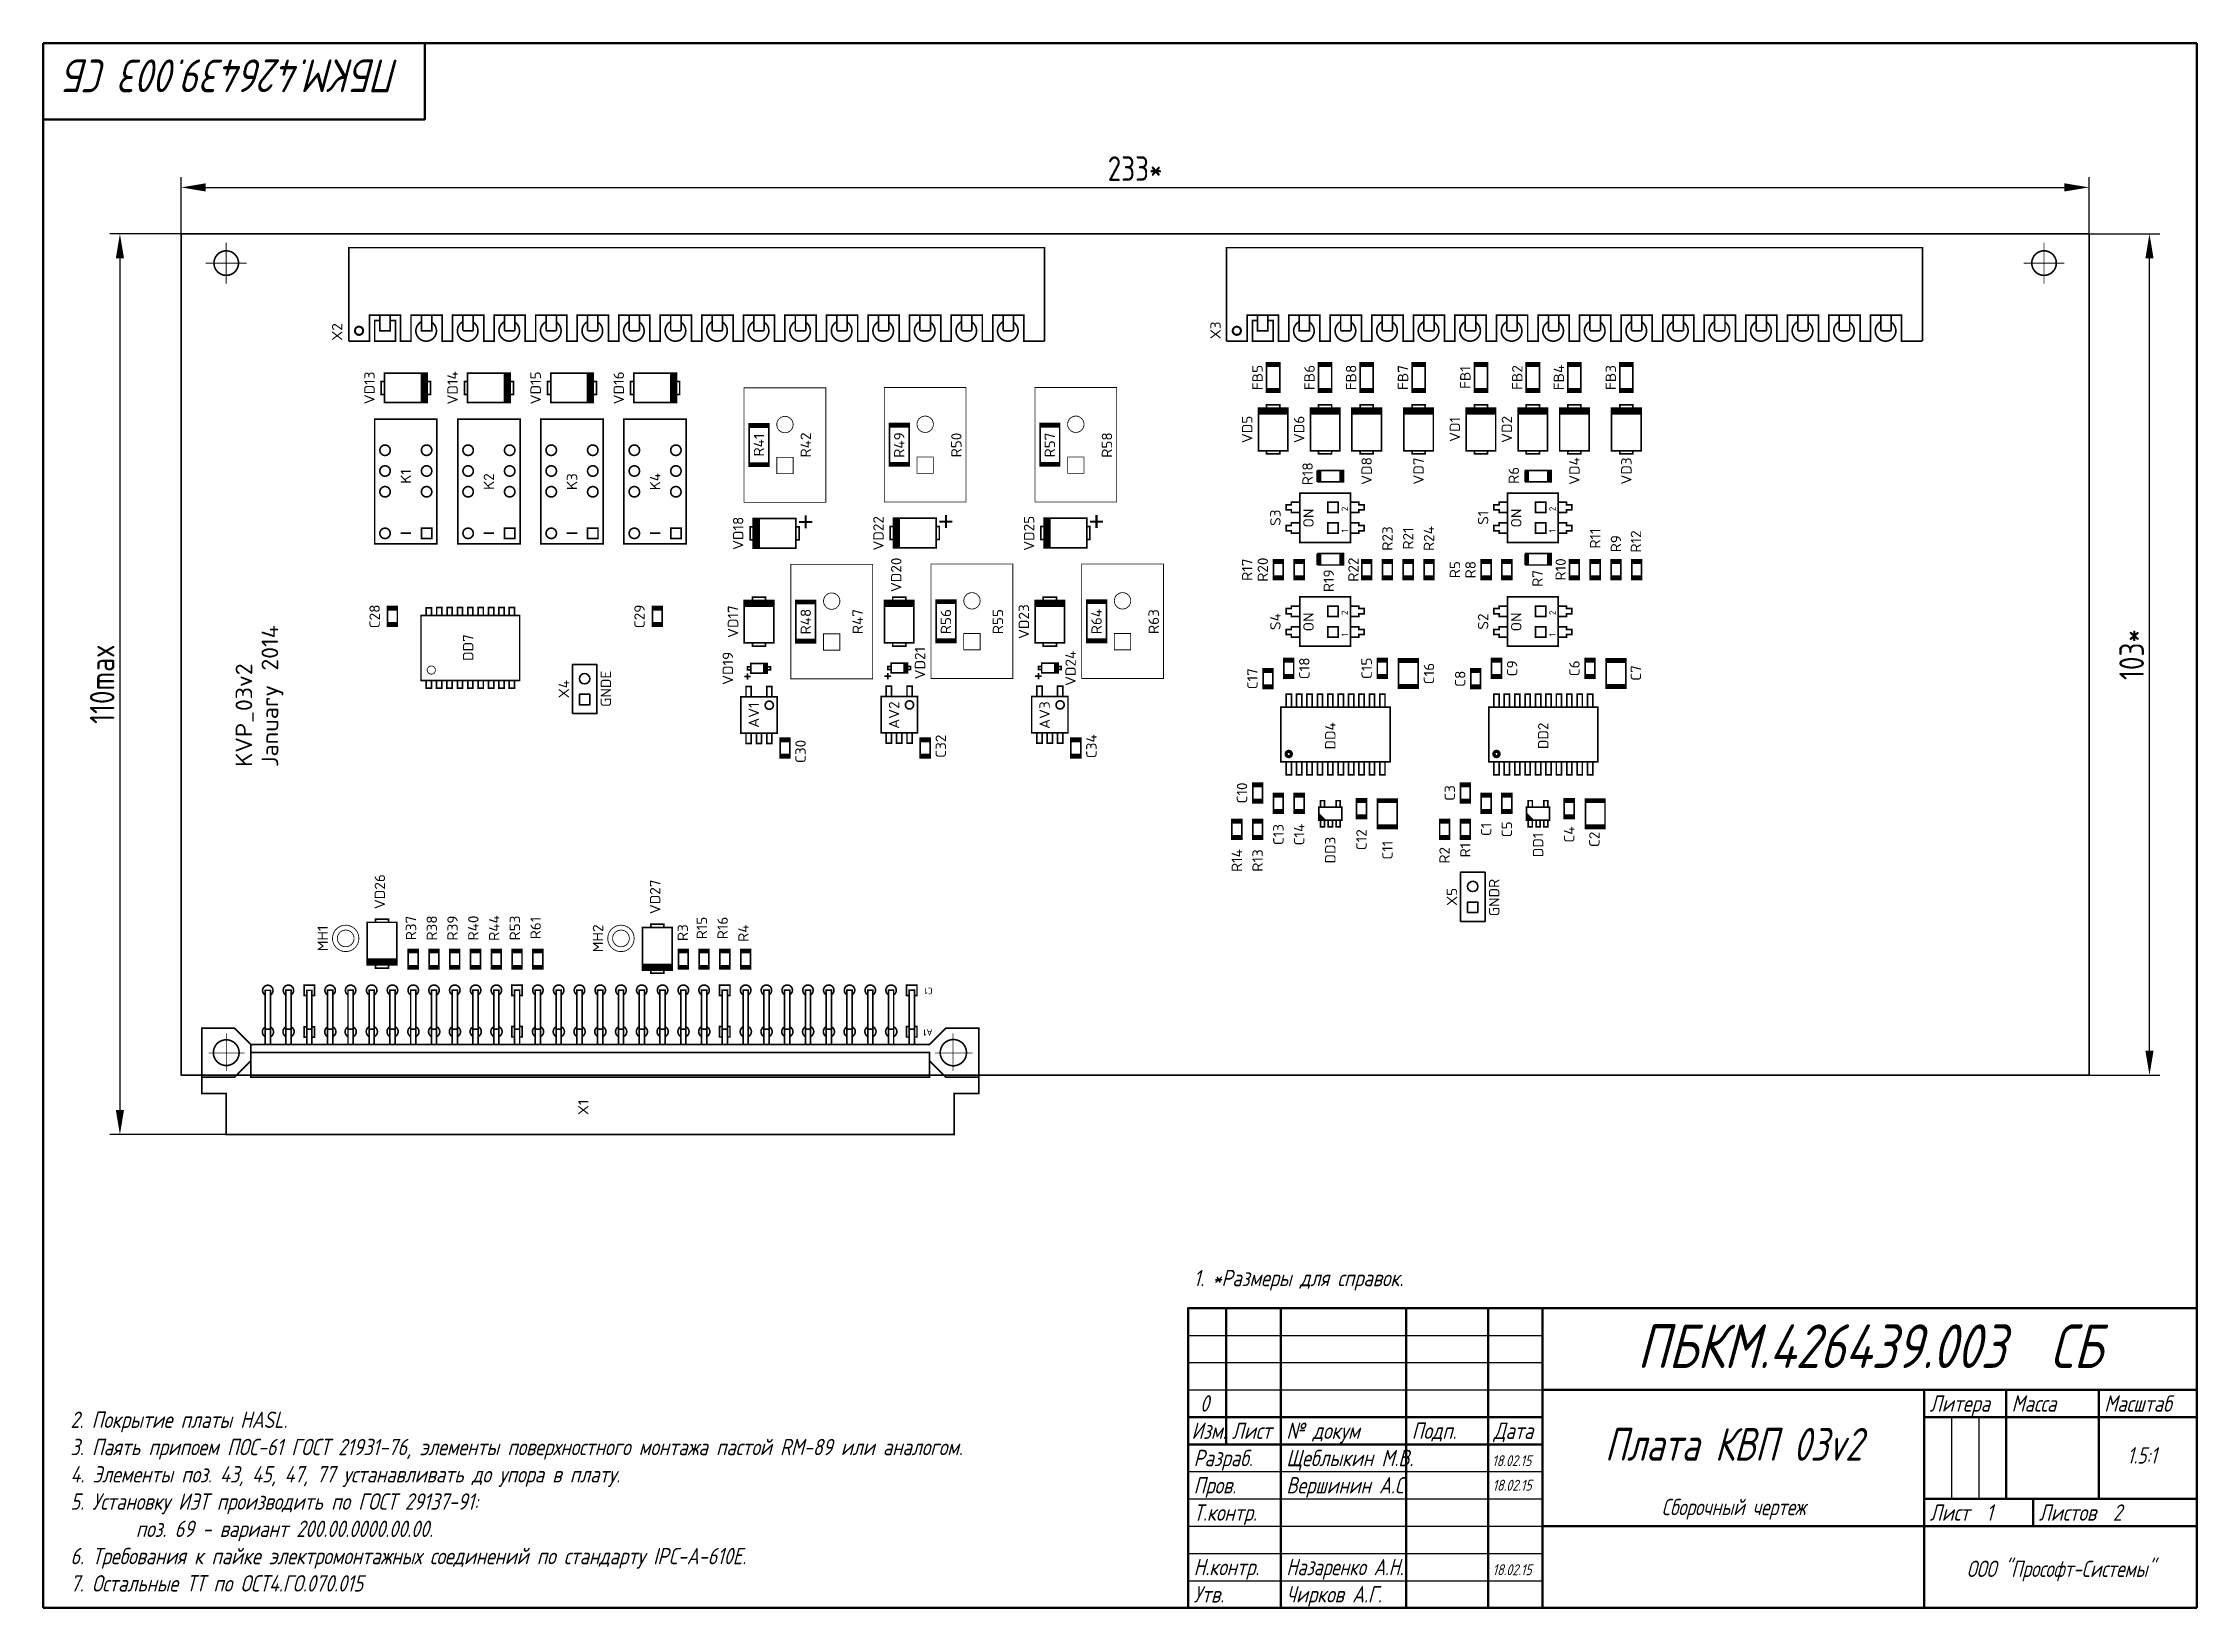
# Paper-space layout 'A3(1)' of a CAD drawing. Header units: millimetres. Extents: x 20 to 415, y 5 to 292.
# The model-space entities are those that its viewports show. They can reach past a viewport. Long polylines and large blocks are cut down to what shows.
import ezdxf
from ezdxf.enums import TextEntityAlignment as Align

# ---------------------------------------------------------------- set-up
doc = ezdxf.new("R2010")
doc.units = ezdxf.units.MM
doc.layers.get('0').update_dxf_attribs({"color": 250})
for name, color, linetype, lineweight in [('BOARD', 173, 'Continuous', 35), ('TOP', 7, 'Continuous', 35), ('Основной', 5, 'Continuous', 50)]:
    doc.layers.add(name, color=color, linetype=linetype, lineweight=lineweight)
doc.layers.add('Видовой экран', color=6, linetype='Continuous')
doc.layers.add('РАЗМЕРЫ', color=7, linetype='Continuous')
doc.layers.get('Видовой экран').freeze()
doc.styles.get("Standard").update_dxf_attribs({"font": 'txt.shx'})
doc.styles.add('ГОСТ 2.304', font='CS_Gost2304.shx')
doc.styles.add('ГОСТ А', font='', dxfattribs={"oblique": 15})
doc.styles.get('ГОСТ А').set_extended_font_data('GOST 2.304 type A')
doc.dimstyles.new('ЕСКД', dxfattribs={"dimscale": 0, "dimtxt": 3, "dimasz": 3, "dimexe": 1.25, "dimexo": 0, "dimtad": 1, "dimtoh": 1, "dimdec": 3, "dimrnd": 0.5, "dimtxsty": 'ГОСТ 2.304', "dimcen": 5, "dimadec": 3, "dimazin": 2, "dimtfac": 0.75, "dimtdec": 4, "dimtmove": 1, "dimatfit": 3, "dimfxl": 1, "dimtolj": 1, "dimarcsym": 0})

psp = doc.layouts.new('A3(1)')

# ---------------------------------------------------------------- texts
at = {"style": 'ГОСТ А', "oblique": 15}
psp.add_text('ПБКМ.426439.003 СБ', height=6, rotation=180, dxfattribs=at).set_placement((55, 289), align=Align.CENTER)
for s, height, p in [('ПБКМ.426439.003  СБ', 8, (355, 49)), ('0', 3, (233, 41))]:
    psp.add_text(s, height=height, dxfattribs=at).set_placement(p, align=Align.CENTER)
for s, height, p in [('Литера', 3, (366, 40.99)), ('Масса', 3, (381, 40.99)), ('Масштаб', 3, (398, 40.99)), ('Изм.', 3, (230.61, 35.99)), ('Лист', 3, (238, 35.99)), ('№ докум', 3, (248, 35.99)), ('Подп.', 3, (271, 35.99)), ('Дата', 3, (286, 35.99)), ('Разраб.', 3, (231, 30.99)), ('Щеблыкин М.В.', 3, (248, 30.99)), ('18.02.15', 2, (285.77, 31)), ('Пров.', 3, (231, 25.99)), ('Вершинин А.С.', 3, (248, 25.99)), ('18.02.15', 2, (285.84, 26.5)), ('Т.контр.', 3, (231, 20.99)), ('Лист  1', 3, (366, 20.99)), ('Листов  2', 3, (386, 20.99)), ('Н.контр.', 3, (231, 10.99)), ('18.02.15', 2, (285.84, 11)), ('Утв.', 3, (231, 5.99)), ('Чирков А.Г.', 3, (248, 6))]:
    psp.add_text(s, height=height, dxfattribs=at).set_placement(p)
at = {"style": 'ГОСТ А', "oblique": 15, "width": 0.95}
for s, height, p in [('Плата КВП 03v2', 6, (330, 32)), ('1.5:1', 3, (404.92, 31.47)), ('Сборочный чертеж', 3, (330, 22)), ('ООО "Прософт-Системы"', 3, (390, 10.67))]:
    psp.add_text(s, height=height, dxfattribs=at).set_placement(p, align=Align.CENTER)
psp.add_text('Назаренко А.Н.', height=3, dxfattribs=at).set_placement((248, 10.99))
at = {"char_height": 3, "style": 'ГОСТ А'}
for s, insert, width, attachment_point in [('{\\FCS_Gost2304|c0;1. *Размеры для справок.\\P}', (231, 67), 178, 1), ('{\\FCS_Gost2304|c0;2. Покрытие платы HASL.\\P3. Паять припоем ПОС-61 ГОСТ 21931-76, элементы поверхностного монтажа пастой RM-89 или аналогом.\\P4. Элементы поз. 43, 45, 47, 77 устанавливать до упора в плату.\\P5. Установку ИЭТ производить по ГОСТ 29137-91:\\P^Iпоз. 69 - вариант 200.00.0000.00.00.\\P6. Требования к пайке электромонтажных соединений по стандарту IPC-A-610E.\\P7. Остальные ТТ по ОСТ4.ГО.070.015}', (25.01, 8), 201.7246, 7)]:
    psp.add_mtext(s, dxfattribs=dict(at, insert=insert, width=width, attachment_point=attachment_point))

msp = doc.modelspace()

# ---------------------------------------------------------------- texts
at = {"layer": 'TOP', "width": 1.019685}
for s, p in [('X2', (94.444, 445.816)), ('X3', (201.844, 446.016)), ('VD13', (98.396, 438.976)), ('VD14', (108.556, 438.976)), ('VD15', (118.716, 438.976)), ('VD16', (128.876, 438.976)), ('FB5', (206.981, 440.246)), ('FB6', (213.331, 440.246)), ('FB8', (218.411, 440.246)), ('FB7', (224.761, 440.246)), ('FB1', (232.381, 440.246)), ('FB2', (238.731, 440.246)), ('FB4', (243.811, 440.246)), ('FB3', (250.161, 440.246)), ('VD5', (205.711, 433.896)), ('VD6', (212.061, 433.896)), ('VD1', (231.111, 433.896)), ('VD2', (237.461, 433.896)), ('R41', (146.021, 431.991)), ('R42', (151.736, 431.991)), ('R49', (163.166, 431.991)), ('R50', (170.151, 431.991)), ('R57', (181.581, 431.991)), ('R58', (188.566, 431.991)), ('R18', (213.0932, 428.4726)), ('VD8', (220.316, 428.816)), ('VD7', (226.666, 428.816)), ('VD4', (245.716, 428.816)), ('VD3', (252.066, 428.816)), ('K1', (102.841, 428.151)), ('K2', (113.001, 427.516)), ('K3', (123.161, 427.516)), ('K4', (133.321, 427.516)), ('R6', (238.302, 428.2814)), ('S3', (209.155, 423.101)), ('VD18', (143.481, 421.196)), ('VD22', (160.626, 421.196)), ('VD25', (179.041, 421.196)), ('R23', (222.856, 420.561)), ('R21', (225.396, 420.561)), ('R24', (227.936, 420.561)), ('S1', (234.555, 423.101)), ('R11', (248.256, 420.561)), ('R12', (253.2397, 420.1934)), ('R9', (250.796, 419.926)), ('VD20', (162.8, 416.116)), ('R17', (205.711, 416.751)), ('R20', (207.616, 416.751)), ('R19', (215.6751, 415.3961)), ('R22', (218.6979, 416.751)), ('R5', (231.111, 416.751)), ('R8', (233.016, 416.751)), ('R7', (241.2185, 415.683)), ('R10', (244.0341, 416.7829)), ('C28', (99.031, 411.036)), ('C29', (131.416, 411.036)), ('VD17', (142.846, 410.401)), ('R48', (151.736, 410.401)), ('R47', (158.086, 410.401)), ('R56', (168.881, 410.401)), ('R55', (175.231, 410.401)), ('VD23', (178.406, 410.401)), ('R64', (187.296, 410.401)), ('R63', (194.281, 410.401)), ('S4', (209.155, 410.401)), ('S2', (234.555, 410.401)), ('DD7', (110.461, 407.226)), ('VD19', (142.211, 404.686)), ('VD21', (165.706, 405.321)), ('VD24', (184.121, 404.686)), ('C18', (212.696, 404.686)), ('C15', (220.316, 404.686)), ('X4', (122.16, 402.146)), ('C17', (206.346, 403.416)), ('C16', (227.936, 404.051)), ('C8', (231.746, 403.416)), ('C9', (238.096, 404.686)), ('C6', (245.716, 404.686)), ('C7', (253.242, 404.124)), ('AV1', (145.386, 398.971)), ('AV2', (162.531, 398.971)), ('AV3', (180.946, 398.971)), ('DD4', (215.871, 396.431)), ('DD2', (241.906, 396.431)), ('C30', (151.101, 394.526)), ('C32', (168.246, 395.161)), ('C34', (186.661, 395.161)), ('C10', (205.076, 389.446)), ('C3', (230.476, 389.446)), ('C13', (209.521, 384.366)), ('C14', (212.061, 384.366)), ('C12', (219.681, 383.731)), ('C1', (234.921, 385.001)), ('C5', (237.461, 385.001)), ('C4', (245.081, 384.366)), ('C2', (248.154, 383.772)), ('R14', (204.441, 381.191)), ('R13', (206.981, 381.191)), ('DD3', (215.871, 382.461)), ('C11', (222.856, 382.461)), ('R2', (229.841, 381.826)), ('R1', (232.381, 382.461)), ('DD1', (241.271, 383.096)), ('VD26', (99.666, 377.381)), ('VD27', (133.321, 376.746)), ('X5', (230.745, 376.746)), ('R37', (103.476, 372.936)), ('R38', (106.016, 372.936)), ('R39', (108.556, 372.936)), ('R40', (111.096, 372.936)), ('R44', (113.636, 372.936)), ('R53', (116.176, 372.936)), ('R61', (118.716, 372.936)), ('R15', (139.036, 372.936)), ('R16', (141.576, 372.936)), ('MH1', (92.681, 371.666)), ('MH2', (126.336, 371.666)), ('R3', (136.7, 372.366)), ('R4', (144.116, 372.301)), ('X1', (124.5427, 351.013))]:
    msp.add_text(s, height=1.27, rotation=90, dxfattribs=at).set_placement(p, align=Align.CENTER)
for s, p in [('ON', (213.201, 421.901)), ('ON', (238.601, 421.901)), ('ON', (213.201, 409.201)), ('ON', (238.601, 409.201)), ('GNDE', (127.3, 399.966)), ('GNDR', (235.9, 374.366))]:
    msp.add_text(s, height=1.27, rotation=90, dxfattribs=at).set_placement(p)
at = {"layer": 'TOP'}
for s, height, rotation, p in [('2', 0.787, 90, (217.401, 423.901)), ('2', 0.787, 90, (242.801, 423.901)), ('1', 0.787, 90, (217.401, 421.301)), ('1', 0.787, 90, (242.801, 421.301)), ('2', 0.787, 90, (217.401, 411.201)), ('2', 0.787, 90, (242.801, 411.201)), ('January 2014', 2.032, 90, (86.6, 392.621)), ('1', 0.787, 90, (217.401, 408.601)), ('1', 0.787, 90, (242.801, 408.601)), ('KVP_03v2', 2.032, 90, (83.425, 392.621)), ('C1', 0.787, 180, (166.61, 365.633)), ('A1', 0.787, 180, (166.61, 360.553))]:
    msp.add_text(s, height=height, rotation=rotation, dxfattribs=at).set_placement(p)

# ---------------------------------------------------------------- blocks, each defined once
blk = doc.blocks.new('*D46')
at = {"layer": 'Defpoints', "color": 0}
for p in [(308, 463.49), (74.75, 457.81), (308, 457.81)]:
    blk.add_point(p, dxfattribs=at)
at = {"layer": 'РАЗМЕРЫ', "color": 0, "lineweight": -2}
for p, q in [((74.75, 457.81), (74.75, 464.74)), ((77.75, 463.49), (305, 463.49)), ((308, 457.81), (308, 464.74))]:
    blk.add_line(p, q, dxfattribs=at)
at = {"layer": 'РАЗМЕРЫ', "color": 0}
for points in [[(77.75, 463.99), (77.75, 462.99), (74.75, 463.49)], [(305, 462.99), (305, 463.99), (308, 463.49)]]:
    blk.add_solid(points, dxfattribs=at)
at = {"layer": 'РАЗМЕРЫ', "color": 0, "insert": (191.37, 465.79), "char_height": 3, "attachment_point": 5, "style": 'ГОСТ 2.304'}
blk.add_mtext('\\A1;233*', dxfattribs=at)
blk = doc.blocks.new('*D48')
at = {"layer": 'Defpoints', "color": 0}
for p in [(308, 457.81), (315.39, 457.81), (308, 354.94)]:
    blk.add_point(p, dxfattribs=at)
at = {"layer": 'РАЗМЕРЫ', "color": 0, "lineweight": -2}
for p, q in [((308, 457.81), (316.64, 457.81)), ((315.39, 357.94), (315.39, 454.81)), ((308, 354.94), (316.64, 354.94))]:
    blk.add_line(p, q, dxfattribs=at)
at = {"layer": 'РАЗМЕРЫ', "color": 0}
for points in [[(315.89, 454.81), (314.89, 454.81), (315.39, 457.81)], [(314.89, 357.94), (315.89, 357.94), (315.39, 354.94)]]:
    blk.add_solid(points, dxfattribs=at)
at = {"layer": 'РАЗМЕРЫ', "color": 0, "insert": (313.21, 406.37), "char_height": 3, "attachment_point": 5, "rotation": 90, "style": 'ГОСТ 2.304'}
blk.add_mtext('\\A1;103*', dxfattribs=at)
blk = doc.blocks.new('*D50')
at = {"layer": 'Defpoints', "color": 0}
for p in [(74.75, 457.81), (67.25, 347.7), (80.25, 347.7)]:
    blk.add_point(p, dxfattribs=at)
at = {"layer": 'РАЗМЕРЫ', "color": 0, "lineweight": -2}
for p, q in [((74.75, 457.81), (66, 457.81)), ((67.25, 454.81), (67.25, 350.7)), ((80.25, 347.7), (66, 347.7))]:
    blk.add_line(p, q, dxfattribs=at)
at = {"layer": 'РАЗМЕРЫ', "color": 0}
for points in [[(67.75, 454.81), (66.75, 454.81), (67.25, 457.81)], [(66.75, 350.7), (67.75, 350.7), (67.25, 347.7)]]:
    blk.add_solid(points, dxfattribs=at)
at = {"layer": 'РАЗМЕРЫ', "color": 0, "insert": (65.08, 402.75), "char_height": 3, "attachment_point": 5, "rotation": 90, "style": 'ГОСТ 2.304'}
blk.add_mtext('\\A1;110max', dxfattribs=at)

# ---------------------------------------------------------------- dimensions: what is measured, and where the dimension line sits
at = {"layer": 'РАЗМЕРЫ'}
dim = msp.add_linear_dim(base=(308, 463.4893), p1=(74.75, 457.806), p2=(308, 457.806), text='<>*', dimstyle='ЕСКД', override={"dimscale": 1, "dimlfac": 1, "dimtxsty": 'ГОСТ 2.304', "dimsah": 1, "dimtolj": 1}, dxfattribs=at)
dim.commit()
dim.dimension.update_dxf_attribs({"geometry": '*D46', "text_midpoint": (191.375, 465.7926)})
for base, p1, p2, text, picture, middle in [((67.25, 347.696), (74.75, 457.806), (80.25, 347.696), '<>max', '*D50', (65.0784, 402.751)), ((315.3944, 457.806), (308, 354.936), (308, 457.806), '<>*', '*D48', (313.2073, 406.371))]:
    dim = msp.add_linear_dim(base=base, p1=p1, p2=p2, angle=90, text=text, dimstyle='ЕСКД', override={"dimscale": 1, "dimlfac": 1, "dimtxsty": 'ГОСТ 2.304', "dimsah": 1, "dimtolj": 1}, dxfattribs=at)
    dim.commit()
    dim.dimension.update_dxf_attribs({"geometry": picture, "text_midpoint": middle})

# ---------------------------------------------------------------- linework, layer by layer
at = {"layer": 'BOARD'}
msp.add_lwpolyline([(308, 354.936), (74.75, 354.936), (74.75, 457.806), (308, 457.806)], close=True, dxfattribs=at)
at = {"layer": 'TOP'}
for points, const_width in [([(80.25, 455.736, 1), (80.25, 452.736, 1), (80.25, 455.736)], 0.2), ([(302.5, 455.736, 1), (302.5, 452.736, 1), (302.5, 455.736)], 0.2), ([(96.491, 446.086, 1), (96.491, 445.836, 1), (96.491, 446.086)], 1), ([(104.102, 447.056, 3.654356), (105.381, 447)], 0.2), ([(109.179, 447.059, 3.654339), (110.458, 447.003)], 0.2), ([(114.259, 447.059, 3.654339), (115.538, 447.003)], 0.2), ([(119.339, 447.059, 3.654339), (120.618, 447.003)], 0.2), ([(124.419, 447.059, 3.654339), (125.698, 447.003)], 0.2), ([(129.499, 447.059, 3.654339), (130.778, 447.003)], 0.2), ([(134.579, 447.059, 3.654339), (135.858, 447.003)], 0.2), ([(139.659, 447.059, 3.654339), (140.938, 447.003)], 0.2), ([(144.739, 447.059, 3.654339), (146.018, 447.003)], 0.2), ([(149.819, 447.059, 3.654339), (151.098, 447.003)], 0.2), ([(154.899, 447.059, 3.654339), (156.178, 447.003)], 0.2), ([(159.979, 447.059, 3.654339), (161.258, 447.003)], 0.2), ([(165.059, 447.059, 3.654339), (166.338, 447.003)], 0.2), ([(170.139, 447.059, 3.654339), (171.418, 447.003)], 0.2), ([(175.219, 447.059, 3.654339), (176.498, 447.003)], 0.2), ([(203.806, 446.086, 1), (203.806, 445.836, 1), (203.806, 446.086)], 1), ([(211.417, 447.056, 3.654356), (212.696, 447)], 0.2), ([(216.494, 447.059, 3.654339), (217.773, 447.003)], 0.2), ([(221.574, 447.059, 3.654339), (222.853, 447.003)], 0.2), ([(226.654, 447.059, 3.654339), (227.933, 447.003)], 0.2), ([(231.734, 447.059, 3.654339), (233.013, 447.003)], 0.2), ([(236.814, 447.059, 3.654339), (238.093, 447.003)], 0.2), ([(241.894, 447.059, 3.654339), (243.173, 447.003)], 0.2), ([(246.974, 447.059, 3.654339), (248.253, 447.003)], 0.2), ([(252.054, 447.059, 3.654339), (253.333, 447.003)], 0.2), ([(257.134, 447.059, 3.654339), (258.413, 447.003)], 0.2), ([(262.214, 447.059, 3.654339), (263.493, 447.003)], 0.2), ([(267.294, 447.059, 3.654339), (268.573, 447.003)], 0.2), ([(272.374, 447.059, 3.654339), (273.653, 447.003)], 0.2), ([(277.454, 447.059, 3.654339), (278.733, 447.003)], 0.2), ([(282.534, 447.059, 3.654339), (283.813, 447.003)], 0.2), ([(148.561, 435.491, 1), (148.561, 433.491, 1), (148.561, 435.491)], 0.1), ([(165.706, 435.531, 1), (165.706, 433.531, 1), (165.706, 435.531)], 0.1), ([(184.121, 435.531, 1), (184.121, 433.531, 1), (184.121, 435.531)], 0.1), ([(99.666, 431.991, 1), (99.666, 430.721, 1), (99.666, 431.991)], 0.2), ([(104.746, 431.991, 1), (104.746, 430.721, 1), (104.746, 431.991)], 0.2), ([(109.826, 431.991, 1), (109.826, 430.721, 1), (109.826, 431.991)], 0.2), ([(114.906, 431.991, 1), (114.906, 430.721, 1), (114.906, 431.991)], 0.2), ([(119.986, 431.991, 1), (119.986, 430.721, 1), (119.986, 431.991)], 0.2), ([(125.066, 431.991, 1), (125.066, 430.721, 1), (125.066, 431.991)], 0.2), ([(130.146, 431.991, 1), (130.146, 430.721, 1), (130.146, 431.991)], 0.2), ([(135.226, 431.991, 1), (135.226, 430.721, 1), (135.226, 431.991)], 0.2), ([(99.666, 429.451, 1), (99.666, 428.181, 1), (99.666, 429.451)], 0.2), ([(104.746, 429.451, 1), (104.746, 428.181, 1), (104.746, 429.451)], 0.2), ([(109.826, 429.451, 1), (109.826, 428.181, 1), (109.826, 429.451)], 0.2), ([(114.906, 429.451, 1), (114.906, 428.181, 1), (114.906, 429.451)], 0.2), ([(119.986, 429.451, 1), (119.986, 428.181, 1), (119.986, 429.451)], 0.2), ([(125.066, 429.451, 1), (125.066, 428.181, 1), (125.066, 429.451)], 0.2), ([(130.146, 429.451, 1), (130.146, 428.181, 1), (130.146, 429.451)], 0.2), ([(135.226, 429.451, 1), (135.226, 428.181, 1), (135.226, 429.451)], 0.2), ([(99.666, 426.911, 1), (99.666, 425.641, 1), (99.666, 426.911)], 0.2), ([(104.746, 426.911, 1), (104.746, 425.641, 1), (104.746, 426.911)], 0.2), ([(109.826, 426.911, 1), (109.826, 425.641, 1), (109.826, 426.911)], 0.2), ([(114.906, 426.911, 1), (114.906, 425.641, 1), (114.906, 426.911)], 0.2), ([(119.986, 426.911, 1), (119.986, 425.641, 1), (119.986, 426.911)], 0.2), ([(125.066, 426.911, 1), (125.066, 425.641, 1), (125.066, 426.911)], 0.2), ([(130.146, 426.911, 1), (130.146, 425.641, 1), (130.146, 426.911)], 0.2), ([(135.226, 426.911, 1), (135.226, 425.641, 1), (135.226, 426.911)], 0.2), ([(99.666, 421.831, 1), (99.666, 420.561, 1), (99.666, 421.831)], 0.2), ([(109.826, 421.831, 1), (109.826, 420.561, 1), (109.826, 421.831)], 0.2), ([(119.986, 421.831, 1), (119.986, 420.561, 1), (119.986, 421.831)], 0.2), ([(130.146, 421.831, 1), (130.146, 420.561, 1), (130.146, 421.831)], 0.2), ([(154.276, 413.901, 1), (154.276, 411.901, 1), (154.276, 413.901)], 0.1), ([(171.421, 413.941, 1), (171.421, 411.941, 1), (171.421, 413.941)], 0.1), ([(189.836, 413.941, 1), (189.836, 411.941, 1), (189.836, 413.941)], 0.1), ([(105.32, 404.976, 1), (105.32, 403.976, 1), (105.32, 404.976)], 0.1), ([(146.644, 400.676, 1), (146.643, 399.676, 1), (146.644, 400.676)], 0.2), ([(163.788, 400.716, 1), (163.789, 399.716, 1), (163.788, 400.716)], 0.2), ([(182.204, 400.716, 1), (182.203, 399.716, 1), (182.204, 400.716)], 0.2), ([(210.156, 394.53, 1), (210.156, 393.894, 1), (210.156, 394.53)], 0.4), ([(235.556, 394.53, 1), (235.556, 393.894, 1), (235.556, 394.53)], 0.4), ([(94.855, 373.278, 1), (94.855, 370.054, 1), (94.855, 373.278)], 0.1), ([(94.855, 372.686, 1), (94.855, 370.646, 1), (94.855, 372.686)], 0.1), ([(128.51, 373.278, 1), (128.51, 370.054, 1), (128.51, 373.278)], 0.1), ([(128.51, 372.686, 1), (128.51, 370.646, 1), (128.51, 372.686)], 0.1), ([(85.03, 364.736, -4), (85.63, 364.736)], 0.2), ([(87.553, 364.752, -3.998327), (88.153, 364.752)], 0.2), ([(92.653, 364.752, -3.998327), (93.253, 364.752)], 0.2), ([(95.153, 364.752, -3.998327), (95.753, 364.752)], 0.2), ([(97.736, 364.764, -4.000418), (98.336, 364.764)], 0.2), ([(100.276, 364.764, -4.000418), (100.876, 364.764)], 0.2), ([(102.816, 364.764, -4.000418), (103.416, 364.764)], 0.2), ([(105.356, 364.764, -4.000418), (105.956, 364.764)], 0.2), ([(107.896, 364.764, -4.000418), (108.496, 364.764)], 0.2), ([(110.436, 364.764, -4.000418), (111.036, 364.764)], 0.2), ([(112.976, 364.764, -4.000418), (113.576, 364.764)], 0.2), ([(118.056, 364.764, -4.000418), (118.656, 364.764)], 0.2), ([(120.596, 364.764, -4.000418), (121.196, 364.764)], 0.2), ([(123.136, 364.764, -4.000418), (123.736, 364.764)], 0.2), ([(125.676, 364.764, -4.000418), (126.276, 364.764)], 0.2), ([(128.216, 364.764, -4.000418), (128.816, 364.764)], 0.2), ([(130.756, 364.764, -4.000418), (131.356, 364.764)], 0.2), ([(133.296, 364.764, -4.000418), (133.896, 364.764)], 0.2), ([(135.836, 364.764, -4.000418), (136.436, 364.764)], 0.2), ([(138.376, 364.764, -4.000418), (138.976, 364.764)], 0.2), ([(143.456, 364.764, -4.000418), (144.056, 364.764)], 0.2), ([(145.996, 364.764, -4.000418), (146.596, 364.764)], 0.2), ([(148.536, 364.764, -4.000418), (149.136, 364.764)], 0.2), ([(151.076, 364.764, -4.000418), (151.676, 364.764)], 0.2), ([(153.616, 364.764, -4.000418), (154.216, 364.764)], 0.2), ([(156.156, 364.764, -4.000418), (156.756, 364.764)], 0.2), ([(158.696, 364.764, -4.000418), (159.296, 364.764)], 0.2), ([(161.236, 364.764, -4.000418), (161.836, 364.764)], 0.2), ([(85.03, 359.636, -0.609138), (85.03, 360.836)], 0.2), ([(85.63, 359.636, 0.666667), (85.63, 360.836)], 0.2), ([(87.553, 359.652, -0.608958), (87.553, 360.852)], 0.2), ([(88.153, 359.652, 0.666872), (88.153, 360.852)], 0.2), ([(92.653, 359.652, -0.608958), (92.653, 360.852)], 0.2), ([(93.253, 359.652, 0.666872), (93.253, 360.852)], 0.2), ([(95.153, 359.652, -0.608958), (95.153, 360.852)], 0.2), ([(95.753, 359.652, 0.666872), (95.753, 360.852)], 0.2), ([(97.736, 359.664, -0.609259), (97.736, 360.864)], 0.2), ([(98.336, 359.664, 0.66653), (98.336, 360.864)], 0.2), ([(100.276, 359.664, -0.609259), (100.276, 360.864)], 0.2), ([(100.876, 359.664, 0.66653), (100.876, 360.864)], 0.2), ([(102.816, 359.664, -0.609259), (102.816, 360.864)], 0.2), ([(103.416, 359.664, 0.66653), (103.416, 360.864)], 0.2), ([(105.356, 359.664, -0.609259), (105.356, 360.864)], 0.2), ([(105.956, 359.664, 0.66653), (105.956, 360.864)], 0.2), ([(107.896, 359.664, -0.609259), (107.896, 360.864)], 0.2), ([(108.496, 359.664, 0.66653), (108.496, 360.864)], 0.2), ([(110.436, 359.664, -0.609259), (110.436, 360.864)], 0.2), ([(111.036, 359.664, 0.66653), (111.036, 360.864)], 0.2), ([(112.976, 359.664, -0.609259), (112.976, 360.864)], 0.2), ([(113.576, 359.664, 0.66653), (113.576, 360.864)], 0.2), ([(118.056, 359.664, -0.609259), (118.056, 360.864)], 0.2), ([(118.656, 359.664, 0.66653), (118.656, 360.864)], 0.2), ([(120.596, 359.664, -0.609259), (120.596, 360.864)], 0.2), ([(121.196, 359.664, 0.66653), (121.196, 360.864)], 0.2), ([(123.136, 359.664, -0.609259), (123.136, 360.864)], 0.2), ([(123.736, 359.664, 0.66653), (123.736, 360.864)], 0.2), ([(125.676, 359.664, -0.609259), (125.676, 360.864)], 0.2), ([(126.276, 359.664, 0.66653), (126.276, 360.864)], 0.2), ([(128.216, 359.664, -0.609259), (128.216, 360.864)], 0.2), ([(128.816, 359.664, 0.66653), (128.816, 360.864)], 0.2), ([(130.756, 359.664, -0.609259), (130.756, 360.864)], 0.2), ([(131.356, 359.664, 0.66653), (131.356, 360.864)], 0.2), ([(133.296, 359.664, -0.609259), (133.296, 360.864)], 0.2), ([(133.896, 359.664, 0.66653), (133.896, 360.864)], 0.2), ([(135.836, 359.664, -0.609259), (135.836, 360.864)], 0.2), ([(136.436, 359.664, 0.66653), (136.436, 360.864)], 0.2), ([(138.376, 359.664, -0.609259), (138.376, 360.864)], 0.2), ([(138.976, 359.664, 0.66653), (138.976, 360.864)], 0.2), ([(143.456, 359.664, -0.609259), (143.456, 360.864)], 0.2), ([(144.056, 359.664, 0.66653), (144.056, 360.864)], 0.2), ([(145.996, 359.664, -0.609259), (145.996, 360.864)], 0.2), ([(146.596, 359.664, 0.66653), (146.596, 360.864)], 0.2), ([(148.536, 359.664, -0.609259), (148.536, 360.864)], 0.2), ([(149.136, 359.664, 0.66653), (149.136, 360.864)], 0.2), ([(151.076, 359.664, -0.609259), (151.076, 360.864)], 0.2), ([(151.676, 359.664, 0.66653), (151.676, 360.864)], 0.2), ([(153.616, 359.664, -0.609259), (153.616, 360.864)], 0.2), ([(154.216, 359.664, 0.66653), (154.216, 360.864)], 0.2), ([(156.156, 359.664, -0.609259), (156.156, 360.864)], 0.2), ([(156.756, 359.664, 0.66653), (156.756, 360.864)], 0.2), ([(158.696, 359.664, -0.609259), (158.696, 360.864)], 0.2), ([(159.296, 359.664, 0.66653), (159.296, 360.864)], 0.2), ([(161.236, 359.664, -0.609259), (161.236, 360.864)], 0.2), ([(161.836, 359.664, 0.66653), (161.836, 360.864)], 0.2), ([(80.25, 359.268, 1), (80.25, 356.124, 1), (80.25, 359.268)], 0.2), ([(169.15, 359.3, 1), (169.15, 356.092, 1), (169.15, 359.3)], 0.2)]:
    msp.add_lwpolyline(points, format="xyb", dxfattribs=dict(at, const_width=const_width))
for points, const_width in [([(80.25, 451.736), (80.25, 456.736)], 0.1), ([(95.221, 444.691), (95.221, 456.121), (180.311, 456.121), (180.311, 444.691)], 0.2), ([(202.536, 444.691), (202.536, 456.121), (287.626, 456.121), (287.626, 444.691)], 0.2), ([(302.5, 451.736), (302.5, 456.736)], 0.1), ([(77.75, 454.236), (82.75, 454.236)], 0.1), ([(300, 454.236), (305, 454.236)], 0.1), ([(180.311, 444.691), (177.771, 444.691), (177.771, 447.866), (173.961, 447.866), (173.961, 444.691), (172.691, 444.691), (172.691, 447.866), (168.881, 447.866), (168.881, 444.691), (167.611, 444.691), (167.611, 447.866), (163.801, 447.866), (163.801, 444.691), (162.531, 444.691), (162.531, 447.866), (158.721, 447.866), (158.721, 444.691), (157.451, 444.691), (157.451, 447.866), (153.641, 447.866), (153.641, 444.691), (152.371, 444.691), (152.371, 447.866), (148.561, 447.866), (148.561, 444.691), (147.291, 444.691), (147.291, 447.866), (143.481, 447.866), (143.481, 444.691), (142.211, 444.691), (142.211, 447.866), (138.401, 447.866), (138.401, 444.691), (137.131, 444.691), (137.131, 447.866), (133.321, 447.866), (133.321, 444.691), (132.051, 444.691), (132.051, 447.866), (128.241, 447.866), (128.241, 444.691), (126.971, 444.691), (126.971, 447.866), (123.161, 447.866), (123.161, 444.691), (121.891, 444.691), (121.891, 447.866), (118.081, 447.866), (118.081, 444.691), (116.811, 444.691), (116.811, 447.866), (113.001, 447.866), (113.001, 444.691), (111.731, 444.691), (111.731, 447.866), (107.921, 447.866), (107.921, 444.691), (106.651, 444.691), (106.651, 447.866), (102.841, 447.866), (102.841, 444.691), (101.571, 444.691), (101.571, 447.866), (97.761, 447.866), (97.761, 444.691), (95.221, 444.691)], 0.2), ([(99.031, 447.866), (99.031, 445.961), (100.301, 445.961), (100.301, 447.866)], 0.2), ([(104.111, 447.866), (104.111, 445.961), (105.381, 445.961), (105.381, 447.866)], 0.2), ([(109.188, 447.869), (109.188, 445.964)], 0.2), ([(110.458, 445.964), (110.458, 447.869)], 0.2), ([(114.268, 447.869), (114.268, 445.964)], 0.2), ([(115.538, 445.964), (115.538, 447.869)], 0.2), ([(119.348, 447.869), (119.348, 445.964)], 0.2), ([(120.618, 445.964), (120.618, 447.869)], 0.2), ([(124.428, 447.869), (124.428, 445.964)], 0.2), ([(125.698, 445.964), (125.698, 447.869)], 0.2), ([(129.508, 447.869), (129.508, 445.964)], 0.2), ([(130.778, 445.964), (130.778, 447.869)], 0.2), ([(134.588, 447.869), (134.588, 445.964)], 0.2), ([(135.858, 445.964), (135.858, 447.869)], 0.2), ([(139.668, 447.869), (139.668, 445.964)], 0.2), ([(140.938, 445.964), (140.938, 447.869)], 0.2), ([(144.748, 447.869), (144.748, 445.964)], 0.2), ([(146.018, 445.964), (146.018, 447.869)], 0.2), ([(149.828, 447.869), (149.828, 445.964)], 0.2), ([(151.098, 445.964), (151.098, 447.869)], 0.2), ([(154.908, 447.869), (154.908, 445.964)], 0.2), ([(156.178, 445.964), (156.178, 447.869)], 0.2), ([(159.988, 447.869), (159.988, 445.964)], 0.2), ([(161.258, 445.964), (161.258, 447.869)], 0.2), ([(165.068, 447.869), (165.068, 445.964)], 0.2), ([(166.338, 445.964), (166.338, 447.869)], 0.2), ([(170.148, 447.869), (170.148, 445.964)], 0.2), ([(171.418, 445.964), (171.418, 447.869)], 0.2), ([(175.228, 447.869), (175.228, 445.964)], 0.2), ([(176.498, 445.964), (176.498, 447.869)], 0.2), ([(287.626, 444.691), (285.086, 444.691), (285.086, 447.866), (281.276, 447.866), (281.276, 444.691), (280.006, 444.691), (280.006, 447.866), (276.196, 447.866), (276.196, 444.691), (274.926, 444.691), (274.926, 447.866), (271.116, 447.866), (271.116, 444.691), (269.846, 444.691), (269.846, 447.866), (266.036, 447.866), (266.036, 444.691), (264.766, 444.691), (264.766, 447.866), (260.956, 447.866), (260.956, 444.691), (259.686, 444.691), (259.686, 447.866), (255.876, 447.866), (255.876, 444.691), (254.606, 444.691), (254.606, 447.866), (250.796, 447.866), (250.796, 444.691), (249.526, 444.691), (249.526, 447.866), (245.716, 447.866), (245.716, 444.691), (244.446, 444.691), (244.446, 447.866), (240.636, 447.866), (240.636, 444.691), (239.366, 444.691), (239.366, 447.866), (235.556, 447.866), (235.556, 444.691), (234.286, 444.691), (234.286, 447.866), (230.476, 447.866), (230.476, 444.691), (229.206, 444.691), (229.206, 447.866), (225.396, 447.866), (225.396, 444.691), (224.126, 444.691), (224.126, 447.866), (220.316, 447.866), (220.316, 444.691), (219.046, 444.691), (219.046, 447.866), (215.236, 447.866), (215.236, 444.691), (213.966, 444.691), (213.966, 447.866), (210.156, 447.866), (210.156, 444.691), (208.886, 444.691), (208.886, 447.866), (205.076, 447.866), (205.076, 444.691), (202.536, 444.691)], 0.2), ([(206.346, 447.866), (206.346, 445.961), (207.616, 445.961), (207.616, 447.866)], 0.2), ([(211.426, 447.866), (211.426, 445.961), (212.696, 445.961), (212.696, 447.866)], 0.2), ([(216.503, 447.869), (216.503, 445.964)], 0.2), ([(217.773, 445.964), (217.773, 447.869)], 0.2), ([(221.583, 447.869), (221.583, 445.964)], 0.2), ([(222.853, 445.964), (222.853, 447.869)], 0.2), ([(226.663, 447.869), (226.663, 445.964)], 0.2), ([(227.933, 445.964), (227.933, 447.869)], 0.2), ([(231.743, 447.869), (231.743, 445.964)], 0.2), ([(233.013, 445.964), (233.013, 447.869)], 0.2), ([(236.823, 447.869), (236.823, 445.964)], 0.2), ([(238.093, 445.964), (238.093, 447.869)], 0.2), ([(241.903, 447.869), (241.903, 445.964)], 0.2), ([(243.173, 445.964), (243.173, 447.869)], 0.2), ([(246.983, 447.869), (246.983, 445.964)], 0.2), ([(248.253, 445.964), (248.253, 447.869)], 0.2), ([(252.063, 447.869), (252.063, 445.964)], 0.2), ([(253.333, 445.964), (253.333, 447.869)], 0.2), ([(257.143, 447.869), (257.143, 445.964)], 0.2), ([(258.413, 445.964), (258.413, 447.869)], 0.2), ([(262.223, 447.869), (262.223, 445.964)], 0.2), ([(263.493, 445.964), (263.493, 447.869)], 0.2), ([(267.303, 447.869), (267.303, 445.964)], 0.2), ([(268.573, 445.964), (268.573, 447.869)], 0.2), ([(272.383, 447.869), (272.383, 445.964)], 0.2), ([(273.653, 445.964), (273.653, 447.869)], 0.2), ([(277.463, 447.869), (277.463, 445.964)], 0.2), ([(278.733, 445.964), (278.733, 447.869)], 0.2), ([(282.543, 447.869), (282.543, 445.964)], 0.2), ([(283.813, 445.964), (283.813, 447.869)], 0.2), ([(100.301, 447.231), (100.936, 447.231), (100.936, 444.691), (98.396, 444.691), (98.396, 447.231), (99.031, 447.231)], 0.2), ([(109.188, 445.964), (110.458, 445.964)], 0.2), ([(114.268, 445.964), (115.538, 445.964)], 0.2), ([(119.348, 445.964), (120.618, 445.964)], 0.2), ([(124.428, 445.964), (125.698, 445.964)], 0.2), ([(129.508, 445.964), (130.778, 445.964)], 0.2), ([(134.588, 445.964), (135.858, 445.964)], 0.2), ([(139.668, 445.964), (140.938, 445.964)], 0.2), ([(144.748, 445.964), (146.018, 445.964)], 0.2), ([(149.828, 445.964), (151.098, 445.964)], 0.2), ([(154.908, 445.964), (156.178, 445.964)], 0.2), ([(159.988, 445.964), (161.258, 445.964)], 0.2), ([(165.068, 445.964), (166.338, 445.964)], 0.2), ([(170.148, 445.964), (171.418, 445.964)], 0.2), ([(175.228, 445.964), (176.498, 445.964)], 0.2), ([(207.616, 447.231), (208.251, 447.231), (208.251, 444.691), (205.711, 444.691), (205.711, 447.231), (206.346, 447.231)], 0.2), ([(216.503, 445.964), (217.773, 445.964)], 0.2), ([(221.583, 445.964), (222.853, 445.964)], 0.2), ([(226.663, 445.964), (227.933, 445.964)], 0.2), ([(231.743, 445.964), (233.013, 445.964)], 0.2), ([(236.823, 445.964), (238.093, 445.964)], 0.2), ([(241.903, 445.964), (243.173, 445.964)], 0.2), ([(246.983, 445.964), (248.253, 445.964)], 0.2), ([(252.063, 445.964), (253.333, 445.964)], 0.2), ([(257.143, 445.964), (258.413, 445.964)], 0.2), ([(262.223, 445.964), (263.493, 445.964)], 0.2), ([(267.303, 445.964), (268.573, 445.964)], 0.2), ([(272.383, 445.964), (273.653, 445.964)], 0.2), ([(277.463, 445.964), (278.733, 445.964)], 0.2), ([(282.543, 445.964), (283.813, 445.964)], 0.2), ([(99.606, 438.176), (99.206, 438.176), (99.206, 439.776), (99.606, 439.776)], 0.2), ([(104.806, 440.778), (104.806, 437.174), (99.606, 437.174), (99.606, 440.778), (104.806, 440.778)], 0.2), ([(104.106, 440.778), (104.106, 437.174)], 0.2), ([(104.206, 440.778), (104.206, 437.174)], 0.2), ([(104.306, 440.778), (104.306, 437.174)], 0.2), ([(104.406, 440.778), (104.406, 437.174)], 0.2), ([(104.506, 440.778), (104.506, 437.174)], 0.2), ([(104.606, 440.778), (104.606, 437.174)], 0.2), ([(104.806, 438.176), (105.206, 438.176), (105.206, 439.776), (104.606, 439.776)], 0.2), ([(104.706, 440.778), (104.706, 437.174)], 0.2), ([(109.766, 438.176), (109.366, 438.176), (109.366, 439.776), (109.766, 439.776)], 0.2), ([(114.966, 440.778), (114.966, 437.174), (109.766, 437.174), (109.766, 440.778), (114.966, 440.778)], 0.2), ([(114.266, 440.778), (114.266, 437.174)], 0.2), ([(114.366, 440.778), (114.366, 437.174)], 0.2), ([(114.466, 440.778), (114.466, 437.174)], 0.2), ([(114.566, 440.778), (114.566, 437.174)], 0.2), ([(114.666, 440.778), (114.666, 437.174)], 0.2), ([(114.766, 440.778), (114.766, 437.174)], 0.2), ([(114.966, 438.176), (115.366, 438.176), (115.366, 439.776), (114.766, 439.776)], 0.2), ([(114.866, 440.778), (114.866, 437.174)], 0.2), ([(119.926, 438.176), (119.526, 438.176), (119.526, 439.776), (119.926, 439.776)], 0.2), ([(125.126, 440.778), (125.126, 437.174), (119.926, 437.174), (119.926, 440.778), (125.126, 440.778)], 0.2), ([(124.426, 440.778), (124.426, 437.174)], 0.2), ([(124.526, 440.778), (124.526, 437.174)], 0.2), ([(124.626, 440.778), (124.626, 437.174)], 0.2), ([(124.726, 440.778), (124.726, 437.174)], 0.2), ([(124.826, 440.778), (124.826, 437.174)], 0.2), ([(124.926, 440.778), (124.926, 437.174)], 0.2), ([(125.126, 438.176), (125.526, 438.176), (125.526, 439.776), (124.926, 439.776)], 0.2), ([(125.026, 440.778), (125.026, 437.174)], 0.2), ([(130.086, 438.176), (129.686, 438.176), (129.686, 439.776), (130.086, 439.776)], 0.2), ([(135.286, 440.778), (135.286, 437.174), (130.086, 437.174), (130.086, 440.778), (135.286, 440.778)], 0.2), ([(134.586, 440.778), (134.586, 437.174)], 0.2), ([(134.686, 440.778), (134.686, 437.174)], 0.2), ([(134.786, 440.778), (134.786, 437.174)], 0.2), ([(134.886, 440.778), (134.886, 437.174)], 0.2), ([(134.986, 440.778), (134.986, 437.174)], 0.2), ([(135.086, 440.778), (135.086, 437.174)], 0.2), ([(135.286, 438.176), (135.686, 438.176), (135.686, 439.776), (135.086, 439.776)], 0.2), ([(135.186, 440.778), (135.186, 437.174)], 0.2), ([(209.051, 442.046), (207.451, 442.046), (207.451, 438.446), (209.051, 438.446), (209.051, 442.046)], 0.2), ([(207.451, 441.846), (209.051, 441.846)], 0.2), ([(207.451, 441.646), (209.051, 441.646)], 0.2), ([(215.401, 442.046), (213.801, 442.046), (213.801, 438.446), (215.401, 438.446), (215.401, 442.046)], 0.2), ([(213.801, 441.846), (215.401, 441.846)], 0.2), ([(213.801, 441.646), (215.401, 441.646)], 0.2), ([(220.481, 442.046), (218.881, 442.046), (218.881, 438.446), (220.481, 438.446), (220.481, 442.046)], 0.2), ([(218.881, 441.846), (220.481, 441.846)], 0.2), ([(218.881, 441.646), (220.481, 441.646)], 0.2), ([(226.831, 442.046), (225.231, 442.046), (225.231, 438.446), (226.831, 438.446), (226.831, 442.046)], 0.2), ([(225.231, 441.846), (226.831, 441.846)], 0.2), ([(225.231, 441.646), (226.831, 441.646)], 0.2), ([(234.451, 442.046), (232.851, 442.046), (232.851, 438.446), (234.451, 438.446), (234.451, 442.046)], 0.2), ([(232.851, 441.846), (234.451, 441.846)], 0.2), ([(232.851, 441.646), (234.451, 441.646)], 0.2), ([(240.801, 442.046), (239.201, 442.046), (239.201, 438.446), (240.801, 438.446), (240.801, 442.046)], 0.2), ([(239.201, 441.846), (240.801, 441.846)], 0.2), ([(239.201, 441.646), (240.801, 441.646)], 0.2), ([(245.881, 442.046), (244.281, 442.046), (244.281, 438.446), (245.881, 438.446), (245.881, 442.046)], 0.2), ([(244.281, 441.846), (245.881, 441.846)], 0.2), ([(244.281, 441.646), (245.881, 441.646)], 0.2), ([(252.231, 442.046), (250.631, 442.046), (250.631, 438.446), (252.231, 438.446), (252.231, 442.046)], 0.2), ([(250.631, 441.846), (252.231, 441.846)], 0.2), ([(250.631, 441.646), (252.231, 441.646)], 0.2), ([(143.561, 424.991), (143.561, 438.991), (153.561, 438.991), (153.561, 424.991), (143.561, 424.991)], 0.1), ([(160.706, 425.031), (160.706, 439.031), (170.706, 439.031), (170.706, 425.031), (160.706, 425.031)], 0.1), ([(179.121, 425.031), (179.121, 439.031), (189.121, 439.031), (189.121, 425.031), (179.121, 425.031)], 0.1), ([(207.451, 438.846), (209.051, 438.846)], 0.2), ([(207.451, 438.646), (209.051, 438.646)], 0.2), ([(213.801, 438.846), (215.401, 438.846)], 0.2), ([(213.801, 438.646), (215.401, 438.646)], 0.2), ([(218.881, 438.846), (220.481, 438.846)], 0.2), ([(218.881, 438.646), (220.481, 438.646)], 0.2), ([(225.231, 438.846), (226.831, 438.846)], 0.2), ([(225.231, 438.646), (226.831, 438.646)], 0.2), ([(232.851, 438.846), (234.451, 438.846)], 0.2), ([(232.851, 438.646), (234.451, 438.646)], 0.2), ([(239.201, 438.846), (240.801, 438.846)], 0.2), ([(239.201, 438.646), (240.801, 438.646)], 0.2), ([(244.281, 438.846), (245.881, 438.846)], 0.2), ([(244.281, 438.646), (245.881, 438.646)], 0.2), ([(250.631, 438.846), (252.231, 438.846)], 0.2), ([(250.631, 438.646), (252.231, 438.646)], 0.2), ([(106.016, 419.926), (98.396, 419.926), (98.396, 435.166), (106.016, 435.166), (106.016, 419.926)], 0.2), ([(116.176, 419.926), (108.556, 419.926), (108.556, 435.166), (116.176, 435.166), (116.176, 419.926)], 0.2), ([(126.336, 419.926), (118.716, 419.926), (118.716, 435.166), (126.336, 435.166), (126.336, 419.926)], 0.2), ([(136.496, 419.926), (128.876, 419.926), (128.876, 435.166), (136.496, 435.166), (136.496, 419.926)], 0.2), ([(146.586, 434.591), (144.186, 434.591), (144.186, 429.391), (146.586, 429.391), (146.586, 434.591)], 0.2), ([(163.731, 434.631), (161.331, 434.631), (161.331, 429.431), (163.731, 429.431), (163.731, 434.631)], 0.2), ([(161.331, 434.431), (163.731, 434.431)], 0.2), ([(182.146, 434.631), (179.746, 434.631), (179.746, 429.431), (182.146, 429.431), (182.146, 434.631)], 0.2), ([(179.746, 434.431), (182.146, 434.431)], 0.2), ([(206.449, 436.496), (210.053, 436.496), (210.053, 431.296), (206.449, 431.296), (206.449, 436.496)], 0.2), ([(206.449, 436.396), (210.053, 436.396)], 0.2), ([(206.449, 436.296), (210.053, 436.296)], 0.2), ([(206.449, 436.196), (210.053, 436.196)], 0.2), ([(206.449, 436.096), (210.053, 436.096)], 0.2), ([(206.449, 435.996), (210.053, 435.996)], 0.2), ([(206.449, 435.896), (210.053, 435.896)], 0.2), ([(206.449, 435.796), (210.053, 435.796)], 0.2), ([(209.051, 436.496), (209.051, 436.896), (207.451, 436.896), (207.451, 436.296)], 0.2), ([(212.799, 436.496), (216.403, 436.496), (216.403, 431.296), (212.799, 431.296), (212.799, 436.496)], 0.2), ([(212.799, 436.396), (216.403, 436.396)], 0.2), ([(212.799, 436.296), (216.403, 436.296)], 0.2), ([(212.799, 436.196), (216.403, 436.196)], 0.2), ([(212.799, 436.096), (216.403, 436.096)], 0.2), ([(212.799, 435.996), (216.403, 435.996)], 0.2), ([(212.799, 435.896), (216.403, 435.896)], 0.2), ([(212.799, 435.796), (216.403, 435.796)], 0.2), ([(215.401, 436.496), (215.401, 436.896), (213.801, 436.896), (213.801, 436.296)], 0.2), ([(217.879, 436.496), (221.483, 436.496), (221.483, 431.296), (217.879, 431.296), (217.879, 436.496)], 0.2), ([(217.879, 436.396), (221.483, 436.396)], 0.2), ([(217.879, 436.296), (221.483, 436.296)], 0.2), ([(217.879, 436.196), (221.483, 436.196)], 0.2), ([(217.879, 436.096), (221.483, 436.096)], 0.2), ([(217.879, 435.996), (221.483, 435.996)], 0.2), ([(217.879, 435.896), (221.483, 435.896)], 0.2), ([(217.879, 435.796), (221.483, 435.796)], 0.2), ([(220.481, 436.496), (220.481, 436.896), (218.881, 436.896), (218.881, 436.296)], 0.2), ([(224.229, 436.496), (227.833, 436.496), (227.833, 431.296), (224.229, 431.296), (224.229, 436.496)], 0.2), ([(224.229, 436.396), (227.833, 436.396)], 0.2), ([(224.229, 436.296), (227.833, 436.296)], 0.2), ([(224.229, 436.196), (227.833, 436.196)], 0.2), ([(224.229, 436.096), (227.833, 436.096)], 0.2), ([(224.229, 435.996), (227.833, 435.996)], 0.2), ([(224.229, 435.896), (227.833, 435.896)], 0.2), ([(224.229, 435.796), (227.833, 435.796)], 0.2), ([(226.831, 436.496), (226.831, 436.896), (225.231, 436.896), (225.231, 436.296)], 0.2), ([(231.849, 436.496), (235.453, 436.496), (235.453, 431.296), (231.849, 431.296), (231.849, 436.496)], 0.2), ([(231.849, 436.396), (235.453, 436.396)], 0.2), ([(231.849, 436.296), (235.453, 436.296)], 0.2), ([(231.849, 436.196), (235.453, 436.196)], 0.2), ([(231.849, 436.096), (235.453, 436.096)], 0.2), ([(231.849, 435.996), (235.453, 435.996)], 0.2), ([(231.849, 435.896), (235.453, 435.896)], 0.2), ([(231.849, 435.796), (235.453, 435.796)], 0.2), ([(234.451, 436.496), (234.451, 436.896), (232.851, 436.896), (232.851, 436.296)], 0.2), ([(238.199, 436.496), (241.803, 436.496), (241.803, 431.296), (238.199, 431.296), (238.199, 436.496)], 0.2), ([(238.199, 436.396), (241.803, 436.396)], 0.2), ([(238.199, 436.296), (241.803, 436.296)], 0.2), ([(238.199, 436.196), (241.803, 436.196)], 0.2), ([(238.199, 436.096), (241.803, 436.096)], 0.2), ([(238.199, 435.996), (241.803, 435.996)], 0.2), ([(238.199, 435.896), (241.803, 435.896)], 0.2), ([(238.199, 435.796), (241.803, 435.796)], 0.2), ([(240.801, 436.496), (240.801, 436.896), (239.201, 436.896), (239.201, 436.296)], 0.2), ([(243.279, 436.496), (246.883, 436.496), (246.883, 431.296), (243.279, 431.296), (243.279, 436.496)], 0.2), ([(243.279, 436.396), (246.883, 436.396)], 0.2), ([(243.279, 436.296), (246.883, 436.296)], 0.2), ([(243.279, 436.196), (246.883, 436.196)], 0.2), ([(243.279, 436.096), (246.883, 436.096)], 0.2), ([(243.279, 435.996), (246.883, 435.996)], 0.2), ([(243.279, 435.896), (246.883, 435.896)], 0.2), ([(243.279, 435.796), (246.883, 435.796)], 0.2), ([(245.881, 436.496), (245.881, 436.896), (244.281, 436.896), (244.281, 436.296)], 0.2), ([(249.629, 436.496), (253.233, 436.496), (253.233, 431.296), (249.629, 431.296), (249.629, 436.496)], 0.2), ([(249.629, 436.396), (253.233, 436.396)], 0.2), ([(249.629, 436.296), (253.233, 436.296)], 0.2), ([(249.629, 436.196), (253.233, 436.196)], 0.2), ([(249.629, 436.096), (253.233, 436.096)], 0.2), ([(249.629, 435.996), (253.233, 435.996)], 0.2), ([(249.629, 435.896), (253.233, 435.896)], 0.2), ([(249.629, 435.796), (253.233, 435.796)], 0.2), ([(252.231, 436.496), (252.231, 436.896), (250.631, 436.896), (250.631, 436.296)], 0.2), ([(144.186, 434.391), (146.586, 434.391)], 0.2), ([(144.186, 434.191), (146.586, 434.191)], 0.2), ([(161.331, 434.231), (163.731, 434.231)], 0.2), ([(179.746, 434.231), (182.146, 434.231)], 0.2), ([(144.186, 429.791), (146.586, 429.791)], 0.2), ([(144.186, 429.591), (146.586, 429.591)], 0.2), ([(147.561, 428.491), (147.561, 430.491), (149.561, 430.491), (149.561, 428.491), (147.561, 428.491)], 0.1), ([(161.331, 429.831), (163.731, 429.831)], 0.2), ([(161.331, 429.631), (163.731, 429.631)], 0.2), ([(164.706, 428.531), (164.706, 430.531), (166.706, 430.531), (166.706, 428.531), (164.706, 428.531)], 0.1), ([(179.746, 429.831), (182.146, 429.831)], 0.2), ([(179.746, 429.631), (182.146, 429.631)], 0.2), ([(183.121, 428.531), (183.121, 430.531), (185.121, 430.531), (185.121, 428.531), (183.121, 428.531)], 0.1), ([(209.051, 431.296), (209.051, 430.896), (207.451, 430.896), (207.451, 431.296)], 0.2), ([(215.401, 431.296), (215.401, 430.896), (213.801, 430.896), (213.801, 431.296)], 0.2), ([(220.481, 431.296), (220.481, 430.896), (218.881, 430.896), (218.881, 431.296)], 0.2), ([(226.831, 431.296), (226.831, 430.896), (225.231, 430.896), (225.231, 431.296)], 0.2), ([(234.451, 431.296), (234.451, 430.896), (232.851, 430.896), (232.851, 431.296)], 0.2), ([(240.801, 431.296), (240.801, 430.896), (239.201, 430.896), (239.201, 431.296)], 0.2), ([(245.881, 431.296), (245.881, 430.896), (244.281, 430.896), (244.281, 431.296)], 0.2), ([(252.231, 431.296), (252.231, 430.896), (250.631, 430.896), (250.631, 431.296)], 0.2), ([(213.636, 428.881), (216.836, 428.881), (216.836, 427.481), (213.636, 427.481)], 0.2), ([(213.639, 428.884), (213.639, 427.484)], 0.2), ([(213.839, 428.884), (213.839, 427.484)], 0.2), ([(214.036, 428.881), (214.036, 427.481)], 0.2), ([(216.436, 428.881), (216.436, 427.481)], 0.2), ([(216.639, 428.884), (216.639, 427.484)], 0.2), ([(239.036, 428.881), (242.236, 428.881), (242.236, 427.481), (239.036, 427.481)], 0.2), ([(239.039, 428.884), (239.039, 427.484)], 0.2), ([(239.239, 428.884), (239.239, 427.484)], 0.2), ([(239.436, 428.881), (239.436, 427.481)], 0.2), ([(241.836, 428.881), (241.836, 427.481)], 0.2), ([(242.039, 428.884), (242.039, 427.484)], 0.2), ([(211.426, 423.736), (210.473, 423.736), (210.473, 424.053), (209.839, 424.053), (209.839, 424.689), (210.473, 424.689), (210.473, 425.006), (211.426, 425.006)], 0.2), ([(217.701, 426.111), (217.701, 420.091), (211.501, 420.091), (211.501, 426.111), (217.701, 426.111)], 0.2), ([(216.189, 423.736), (216.189, 425.006), (214.919, 425.006), (214.919, 423.736), (216.189, 423.736)], 0.2), ([(217.776, 425.006), (218.729, 425.006), (218.729, 424.689), (219.363, 424.689), (219.363, 424.053), (218.729, 424.053), (218.729, 423.736), (217.776, 423.736)], 0.2), ([(236.826, 423.736), (235.873, 423.736), (235.873, 424.053), (235.239, 424.053), (235.239, 424.689), (235.873, 424.689), (235.873, 425.006), (236.826, 425.006)], 0.2), ([(243.101, 426.111), (243.101, 420.091), (236.901, 420.091), (236.901, 426.111), (243.101, 426.111)], 0.2), ([(241.589, 423.736), (241.589, 425.006), (240.319, 425.006), (240.319, 423.736), (241.589, 423.736)], 0.2), ([(243.176, 425.006), (244.129, 425.006), (244.129, 424.689), (244.763, 424.689), (244.763, 424.053), (244.129, 424.053), (244.129, 423.736), (243.176, 423.736)], 0.2), ([(105.381, 420.561), (104.111, 420.561), (104.111, 421.831), (105.381, 421.831), (105.381, 420.561)], 0.2), ([(115.541, 420.561), (114.271, 420.561), (114.271, 421.831), (115.541, 421.831), (115.541, 420.561)], 0.2), ([(125.701, 420.561), (124.431, 420.561), (124.431, 421.831), (125.701, 421.831), (125.701, 420.561)], 0.2), ([(135.861, 420.561), (134.591, 420.561), (134.591, 421.831), (135.861, 421.831), (135.861, 420.561)], 0.2), ([(144.691, 421.996), (144.291, 421.996), (144.291, 420.396), (144.691, 420.396)], 0.2), ([(144.691, 419.394), (144.691, 422.998), (149.891, 422.998), (149.891, 419.394), (144.691, 419.394)], 0.2), ([(144.791, 419.394), (144.791, 422.998)], 0.2), ([(144.891, 419.394), (144.891, 422.998)], 0.2), ([(144.991, 419.394), (144.991, 422.998)], 0.2), ([(145.091, 419.394), (145.091, 422.998)], 0.2), ([(145.191, 419.394), (145.191, 422.998)], 0.2), ([(145.291, 419.394), (145.291, 422.998)], 0.2), ([(145.391, 419.394), (145.391, 422.998)], 0.2), ([(149.891, 421.996), (150.291, 421.996), (150.291, 420.396), (149.891, 420.396)], 0.2), ([(150.291, 422.596), (151.891, 422.596)], 0.25), ([(151.091, 423.396), (151.091, 421.796)], 0.25), ([(161.836, 422.036), (161.436, 422.036), (161.436, 420.436), (161.836, 420.436)], 0.2), ([(161.836, 419.434), (161.836, 423.038), (167.036, 423.038), (167.036, 419.434), (161.836, 419.434)], 0.2), ([(161.936, 419.434), (161.936, 423.038)], 0.2), ([(162.036, 419.434), (162.036, 423.038)], 0.2), ([(162.136, 419.434), (162.136, 423.038)], 0.2), ([(162.236, 419.434), (162.236, 423.038)], 0.2), ([(162.336, 419.434), (162.336, 423.038)], 0.2), ([(162.436, 419.434), (162.436, 423.038)], 0.2), ([(162.536, 419.434), (162.536, 423.038)], 0.2), ([(167.036, 422.036), (167.436, 422.036), (167.436, 420.436), (167.036, 420.436)], 0.2), ([(167.436, 422.636), (169.036, 422.636)], 0.25), ([(168.236, 423.436), (168.236, 421.836)], 0.25), ([(180.251, 422.036), (179.851, 422.036), (179.851, 420.436), (180.251, 420.436)], 0.2), ([(180.251, 419.434), (180.251, 423.038), (185.451, 423.038), (185.451, 419.434), (180.251, 419.434)], 0.2), ([(180.351, 419.434), (180.351, 423.038)], 0.2), ([(180.451, 419.434), (180.451, 423.038)], 0.2), ([(180.551, 419.434), (180.551, 423.038)], 0.2), ([(180.651, 419.434), (180.651, 423.038)], 0.2), ([(180.751, 419.434), (180.751, 423.038)], 0.2), ([(180.851, 419.434), (180.851, 423.038)], 0.2), ([(180.951, 419.434), (180.951, 423.038)], 0.2), ([(185.451, 422.036), (185.851, 422.036), (185.851, 420.436), (185.451, 420.436)], 0.2), ([(185.851, 422.636), (187.451, 422.636)], 0.25), ([(186.651, 423.436), (186.651, 421.836)], 0.25), ([(211.426, 421.196), (210.473, 421.196), (210.473, 421.513), (209.839, 421.513), (209.839, 422.149), (210.473, 422.149), (210.473, 422.466), (211.426, 422.466)], 0.2), ([(216.189, 421.196), (216.189, 422.466), (214.919, 422.466), (214.919, 421.196), (216.189, 421.196)], 0.2), ([(217.776, 422.466), (218.729, 422.466), (218.729, 422.149), (219.363, 422.149), (219.363, 421.513), (218.729, 421.513), (218.729, 421.196), (217.776, 421.196)], 0.2), ([(236.826, 421.196), (235.873, 421.196), (235.873, 421.513), (235.239, 421.513), (235.239, 422.149), (235.873, 422.149), (235.873, 422.466), (236.826, 422.466)], 0.2), ([(241.589, 421.196), (241.589, 422.466), (240.319, 422.466), (240.319, 421.196), (241.589, 421.196)], 0.2), ([(243.176, 422.466), (244.129, 422.466), (244.129, 422.149), (244.763, 422.149), (244.763, 421.513), (244.129, 421.513), (244.129, 421.196), (243.176, 421.196)], 0.2), ([(102.841, 421.196), (101.571, 421.196)], 0.2), ([(113.001, 421.196), (111.731, 421.196)], 0.2), ([(123.161, 421.196), (121.891, 421.196)], 0.2), ([(133.321, 421.196), (132.051, 421.196)], 0.2), ([(213.636, 418.721), (216.836, 418.721), (216.836, 417.321), (213.636, 417.321)], 0.2), ([(213.639, 418.724), (213.639, 417.324)], 0.2), ([(213.839, 418.724), (213.839, 417.324)], 0.2), ([(214.036, 418.721), (214.036, 417.321)], 0.2), ([(216.436, 418.721), (216.436, 417.321)], 0.2), ([(216.639, 418.724), (216.639, 417.324)], 0.2), ([(239.036, 418.721), (242.236, 418.721), (242.236, 417.321), (239.036, 417.321)], 0.2), ([(239.039, 418.724), (239.039, 417.324)], 0.2), ([(239.239, 418.724), (239.239, 417.324)], 0.2), ([(239.436, 418.721), (239.436, 417.321)], 0.2), ([(241.836, 418.721), (241.836, 417.321)], 0.2), ([(242.039, 418.724), (242.039, 417.324)], 0.2), ([(149.276, 403.401), (149.276, 417.401), (159.276, 417.401), (159.276, 403.401), (149.276, 403.401)], 0.1), ([(166.421, 403.441), (166.421, 417.441), (176.421, 417.441), (176.421, 403.441), (166.421, 403.441)], 0.1), ([(184.836, 403.441), (184.836, 417.441), (194.836, 417.441), (194.836, 403.441), (184.836, 403.441)], 0.1), ([(209.486, 417.951), (208.286, 417.951), (208.286, 415.551), (209.486, 415.551), (209.486, 417.951)], 0.2), ([(208.286, 417.751), (209.486, 417.751)], 0.2), ([(208.286, 417.551), (209.486, 417.551)], 0.2), ([(212.026, 417.951), (210.826, 417.951), (210.826, 415.551), (212.026, 415.551), (212.026, 417.951)], 0.2), ([(210.826, 417.751), (212.026, 417.751)], 0.2), ([(210.826, 417.551), (212.026, 417.551)], 0.2), ([(220.281, 417.951), (219.081, 417.951), (219.081, 415.551), (220.281, 415.551), (220.281, 417.951)], 0.2), ([(219.081, 417.751), (220.281, 417.751)], 0.2), ([(219.081, 417.551), (220.281, 417.551)], 0.2), ([(222.821, 417.951), (221.621, 417.951), (221.621, 415.551), (222.821, 415.551), (222.821, 417.951)], 0.2), ([(221.621, 417.751), (222.821, 417.751)], 0.2), ([(221.621, 417.551), (222.821, 417.551)], 0.2), ([(225.361, 417.951), (224.161, 417.951), (224.161, 415.551), (225.361, 415.551), (225.361, 417.951)], 0.2), ([(224.161, 417.751), (225.361, 417.751)], 0.2), ([(224.161, 417.551), (225.361, 417.551)], 0.2), ([(227.901, 417.951), (226.701, 417.951), (226.701, 415.551), (227.901, 415.551), (227.901, 417.951)], 0.2), ([(226.701, 417.751), (227.901, 417.751)], 0.2), ([(226.701, 417.551), (227.901, 417.551)], 0.2), ([(234.886, 417.951), (233.686, 417.951), (233.686, 415.551), (234.886, 415.551), (234.886, 417.951)], 0.2), ([(233.686, 417.751), (234.886, 417.751)], 0.2), ([(233.686, 417.551), (234.886, 417.551)], 0.2), ([(237.426, 417.951), (236.226, 417.951), (236.226, 415.551), (237.426, 415.551), (237.426, 417.951)], 0.2), ([(236.226, 417.751), (237.426, 417.751)], 0.2), ([(236.226, 417.551), (237.426, 417.551)], 0.2), ([(245.681, 417.951), (244.481, 417.951), (244.481, 415.551), (245.681, 415.551), (245.681, 417.951)], 0.2), ([(244.481, 417.751), (245.681, 417.751)], 0.2), ([(244.481, 417.551), (245.681, 417.551)], 0.2), ([(248.221, 417.951), (247.021, 417.951), (247.021, 415.551), (248.221, 415.551), (248.221, 417.951)], 0.2), ([(247.021, 417.751), (248.221, 417.751)], 0.2), ([(247.021, 417.551), (248.221, 417.551)], 0.2), ([(250.761, 417.951), (249.561, 417.951), (249.561, 415.551), (250.761, 415.551), (250.761, 417.951)], 0.2), ([(249.561, 417.751), (250.761, 417.751)], 0.2), ([(249.561, 417.551), (250.761, 417.551)], 0.2), ([(253.301, 417.951), (252.101, 417.951), (252.101, 415.551), (253.301, 415.551), (253.301, 417.951)], 0.2), ([(252.101, 417.751), (253.301, 417.751)], 0.2), ([(252.101, 417.551), (253.301, 417.551)], 0.2), ([(146.186, 413.001), (146.186, 413.401), (144.586, 413.401), (144.586, 412.801)], 0.2), ([(163.331, 413.001), (163.331, 413.401), (161.731, 413.401), (161.731, 412.801)], 0.2), ([(181.746, 413.001), (181.746, 413.401), (180.146, 413.401), (180.146, 412.801)], 0.2), ([(208.286, 415.951), (209.486, 415.951)], 0.2), ([(208.286, 415.751), (209.486, 415.751)], 0.2), ([(210.826, 415.951), (212.026, 415.951)], 0.2), ([(210.826, 415.751), (212.026, 415.751)], 0.2), ([(217.701, 413.411), (217.701, 407.391), (211.501, 407.391), (211.501, 413.411), (217.701, 413.411)], 0.2), ([(219.081, 415.951), (220.281, 415.951)], 0.2), ([(219.081, 415.751), (220.281, 415.751)], 0.2), ([(221.621, 415.951), (222.821, 415.951)], 0.2), ([(221.621, 415.751), (222.821, 415.751)], 0.2), ([(224.161, 415.951), (225.361, 415.951)], 0.2), ([(224.161, 415.751), (225.361, 415.751)], 0.2), ([(226.701, 415.951), (227.901, 415.951)], 0.2), ([(226.701, 415.751), (227.901, 415.751)], 0.2), ([(233.686, 415.951), (234.886, 415.951)], 0.2), ([(233.686, 415.751), (234.886, 415.751)], 0.2), ([(236.226, 415.951), (237.426, 415.951)], 0.2), ([(236.226, 415.751), (237.426, 415.751)], 0.2), ([(243.101, 413.411), (243.101, 407.391), (236.901, 407.391), (236.901, 413.411), (243.101, 413.411)], 0.2), ([(244.481, 415.951), (245.681, 415.951)], 0.2), ([(244.481, 415.751), (245.681, 415.751)], 0.2), ([(247.021, 415.951), (248.221, 415.951)], 0.2), ([(247.021, 415.751), (248.221, 415.751)], 0.2), ([(249.561, 415.951), (250.761, 415.951)], 0.2), ([(249.561, 415.751), (250.761, 415.751)], 0.2), ([(252.101, 415.951), (253.301, 415.951)], 0.2), ([(252.101, 415.751), (253.301, 415.751)], 0.2), ([(99.97, 412.236), (101.17, 412.236), (101.17, 409.836), (99.97, 409.836), (99.97, 412.236)], 0.2), ([(101.17, 412.036), (99.97, 412.036)], 0.2), ([(99.97, 411.836), (101.17, 411.836)], 0.2), ([(105.333, 403.211), (105.333, 402.258), (104.697, 402.258), (104.697, 403.211), (104.063, 403.211), (104.063, 411.148), (116.127, 411.148), (116.127, 403.211), (104.063, 403.211)], 0.2), ([(104.697, 411.148), (104.697, 412.101), (105.333, 412.101), (105.333, 411.148)], 0.2), ([(105.978, 411.154), (105.978, 412.107), (106.613, 412.107), (106.613, 411.154)], 0.2), ([(107.248, 411.154), (107.248, 412.107), (107.883, 412.107), (107.883, 411.154)], 0.2), ([(108.509, 411.165), (108.509, 412.118), (109.145, 412.118), (109.145, 411.165)], 0.2), ([(109.779, 411.165), (109.779, 412.118), (110.415, 412.118), (110.415, 411.165)], 0.2), ([(111.049, 411.165), (111.049, 412.118), (111.685, 412.118), (111.685, 411.165)], 0.2), ([(112.319, 411.165), (112.319, 412.118), (112.955, 412.118), (112.955, 411.165)], 0.2), ([(113.589, 411.165), (113.589, 412.118), (114.225, 412.118), (114.225, 411.165)], 0.2), ([(114.859, 411.165), (114.859, 412.118), (115.495, 412.118), (115.495, 411.165)], 0.2), ([(132.355, 412.236), (133.555, 412.236), (133.555, 409.836), (132.355, 409.836), (132.355, 412.236)], 0.2), ([(133.555, 412.036), (132.355, 412.036)], 0.2), ([(132.355, 411.836), (133.555, 411.836)], 0.2), ([(143.584, 413.001), (147.188, 413.001), (147.188, 407.801), (143.584, 407.801), (143.584, 413.001)], 0.2), ([(143.584, 412.901), (147.188, 412.901)], 0.2), ([(143.584, 412.801), (147.188, 412.801)], 0.2), ([(143.584, 412.701), (147.188, 412.701)], 0.2), ([(143.584, 412.601), (147.188, 412.601)], 0.2), ([(143.584, 412.501), (147.188, 412.501)], 0.2), ([(143.584, 412.401), (147.188, 412.401)], 0.2), ([(143.584, 412.301), (147.188, 412.301)], 0.2), ([(152.301, 413.001), (149.901, 413.001), (149.901, 407.801), (152.301, 407.801), (152.301, 413.001)], 0.2), ([(149.901, 412.801), (152.301, 412.801)], 0.2), ([(149.901, 412.601), (152.301, 412.601)], 0.2), ([(160.729, 413.001), (164.333, 413.001), (164.333, 407.801), (160.729, 407.801), (160.729, 413.001)], 0.2), ([(160.729, 412.901), (164.333, 412.901)], 0.2), ([(160.729, 412.801), (164.333, 412.801)], 0.2), ([(160.729, 412.701), (164.333, 412.701)], 0.2), ([(160.729, 412.601), (164.333, 412.601)], 0.2), ([(160.729, 412.501), (164.333, 412.501)], 0.2), ([(160.729, 412.401), (164.333, 412.401)], 0.2), ([(160.729, 412.301), (164.333, 412.301)], 0.2), ([(169.446, 413.041), (167.046, 413.041), (167.046, 407.841), (169.446, 407.841), (169.446, 413.041)], 0.2), ([(167.046, 412.841), (169.446, 412.841)], 0.2), ([(167.046, 412.641), (169.446, 412.641)], 0.2), ([(179.144, 413.001), (182.748, 413.001), (182.748, 407.801), (179.144, 407.801), (179.144, 413.001)], 0.2), ([(179.144, 412.901), (182.748, 412.901)], 0.2), ([(179.144, 412.801), (182.748, 412.801)], 0.2), ([(179.144, 412.701), (182.748, 412.701)], 0.2), ([(179.144, 412.601), (182.748, 412.601)], 0.2), ([(179.144, 412.501), (182.748, 412.501)], 0.2), ([(179.144, 412.401), (182.748, 412.401)], 0.2), ([(179.144, 412.301), (182.748, 412.301)], 0.2), ([(187.861, 413.041), (185.461, 413.041), (185.461, 407.841), (187.861, 407.841), (187.861, 413.041)], 0.2), ([(185.461, 412.841), (187.861, 412.841)], 0.2), ([(185.461, 412.641), (187.861, 412.641)], 0.2), ([(211.426, 411.036), (210.473, 411.036), (210.473, 411.353), (209.839, 411.353), (209.839, 411.989), (210.473, 411.989), (210.473, 412.306), (211.426, 412.306)], 0.2), ([(216.189, 411.036), (216.189, 412.306), (214.919, 412.306), (214.919, 411.036), (216.189, 411.036)], 0.2), ([(217.776, 412.306), (218.729, 412.306), (218.729, 411.989), (219.363, 411.989), (219.363, 411.353), (218.729, 411.353), (218.729, 411.036), (217.776, 411.036)], 0.2), ([(236.826, 411.036), (235.873, 411.036), (235.873, 411.353), (235.239, 411.353), (235.239, 411.989), (235.873, 411.989), (235.873, 412.306), (236.826, 412.306)], 0.2), ([(241.589, 411.036), (241.589, 412.306), (240.319, 412.306), (240.319, 411.036), (241.589, 411.036)], 0.2), ([(243.176, 412.306), (244.129, 412.306), (244.129, 411.989), (244.763, 411.989), (244.763, 411.353), (244.129, 411.353), (244.129, 411.036), (243.176, 411.036)], 0.2), ([(101.17, 410.236), (99.97, 410.236)], 0.2), ([(101.17, 410.036), (99.97, 410.036)], 0.2), ([(133.555, 410.236), (132.355, 410.236)], 0.2), ([(133.555, 410.036), (132.355, 410.036)], 0.2), ([(149.901, 408.201), (152.301, 408.201)], 0.2), ([(153.276, 406.901), (153.276, 408.901), (155.276, 408.901), (155.276, 406.901), (153.276, 406.901)], 0.1), ([(167.046, 408.241), (169.446, 408.241)], 0.2), ([(170.421, 406.941), (170.421, 408.941), (172.421, 408.941), (172.421, 406.941), (170.421, 406.941)], 0.1), ([(185.461, 408.241), (187.861, 408.241)], 0.2), ([(188.836, 406.941), (188.836, 408.941), (190.836, 408.941), (190.836, 406.941), (188.836, 406.941)], 0.1), ([(211.426, 408.496), (210.473, 408.496), (210.473, 408.813), (209.839, 408.813), (209.839, 409.449), (210.473, 409.449), (210.473, 409.766), (211.426, 409.766)], 0.2), ([(216.189, 408.496), (216.189, 409.766), (214.919, 409.766), (214.919, 408.496), (216.189, 408.496)], 0.2), ([(217.776, 409.766), (218.729, 409.766), (218.729, 409.449), (219.363, 409.449), (219.363, 408.813), (218.729, 408.813), (218.729, 408.496), (217.776, 408.496)], 0.2), ([(236.826, 408.496), (235.873, 408.496), (235.873, 408.813), (235.239, 408.813), (235.239, 409.449), (235.873, 409.449), (235.873, 409.766), (236.826, 409.766)], 0.2), ([(241.589, 408.496), (241.589, 409.766), (240.319, 409.766), (240.319, 408.496), (241.589, 408.496)], 0.2), ([(243.176, 409.766), (244.129, 409.766), (244.129, 409.449), (244.763, 409.449), (244.763, 408.813), (244.129, 408.813), (244.129, 408.496), (243.176, 408.496)], 0.2), ([(146.186, 407.801), (146.186, 407.401), (144.586, 407.401), (144.586, 407.801)], 0.2), ([(149.901, 408.001), (152.301, 408.001)], 0.2), ([(163.331, 407.801), (163.331, 407.401), (161.731, 407.401), (161.731, 407.801)], 0.2), ([(167.046, 408.041), (169.446, 408.041)], 0.2), ([(181.746, 407.801), (181.746, 407.401), (180.146, 407.401), (180.146, 407.801)], 0.2), ([(185.461, 408.041), (187.861, 408.041)], 0.2), ([(209.556, 405.886), (210.756, 405.886), (210.756, 403.486), (209.556, 403.486), (209.556, 405.886)], 0.2), ([(210.756, 405.686), (209.556, 405.686)], 0.2), ([(209.556, 405.486), (210.756, 405.486)], 0.2), ([(220.986, 405.886), (222.186, 405.886), (222.186, 403.486), (220.986, 403.486), (220.986, 405.886)], 0.2), ([(222.186, 405.686), (220.986, 405.686)], 0.2), ([(220.986, 405.486), (222.186, 405.486)], 0.2), ([(223.561, 402.251), (225.961, 402.251), (225.961, 405.851), (223.561, 405.851), (223.561, 402.251)], 0.2), ([(225.961, 405.651), (223.561, 405.651)], 0.2), ([(225.961, 405.451), (223.561, 405.451)], 0.2), ([(234.956, 405.886), (236.156, 405.886), (236.156, 403.486), (234.956, 403.486), (234.956, 405.886)], 0.2), ([(236.156, 405.686), (234.956, 405.686)], 0.2), ([(234.956, 405.486), (236.156, 405.486)], 0.2), ([(246.386, 405.886), (247.586, 405.886), (247.586, 403.486), (246.386, 403.486), (246.386, 405.886)], 0.2), ([(247.586, 405.686), (246.386, 405.686)], 0.2), ([(246.386, 405.486), (247.586, 405.486)], 0.2), ([(248.961, 402.251), (251.361, 402.251), (251.361, 405.851), (248.961, 405.851), (248.961, 402.251)], 0.2), ([(251.361, 405.651), (248.961, 405.651)], 0.2), ([(251.361, 405.451), (248.961, 405.451)], 0.2), ([(105.967, 403.211), (105.967, 402.258), (106.603, 402.258), (106.603, 403.211)], 0.2), ([(107.237, 403.211), (107.237, 402.258), (107.873, 402.258), (107.873, 403.211)], 0.2), ([(108.507, 403.211), (108.507, 402.258), (109.143, 402.258), (109.143, 403.211)], 0.2), ([(109.777, 403.211), (109.777, 402.258), (110.413, 402.258), (110.413, 403.211)], 0.2), ([(111.047, 403.211), (111.047, 402.258), (111.683, 402.258), (111.683, 403.211)], 0.2), ([(112.317, 403.211), (112.317, 402.258), (112.953, 402.258), (112.953, 403.211)], 0.2), ([(113.587, 403.211), (113.587, 402.258), (114.223, 402.258), (114.223, 403.211)], 0.2), ([(114.857, 403.211), (114.857, 402.258), (115.493, 402.258), (115.493, 403.211)], 0.2), ([(143.586, 403.686), (144.386, 403.686)], 0.2), ([(144.386, 404.486), (143.986, 404.486), (143.986, 404.886), (144.386, 404.886)], 0.2), ([(143.986, 403.286), (143.986, 404.086)], 0.2), ([(146.386, 405.286), (146.386, 404.086), (144.386, 404.086), (144.386, 405.286), (146.386, 405.286)], 0.2), ([(145.986, 404.086), (145.986, 405.286)], 0.2), ([(146.186, 404.086), (146.186, 405.286)], 0.2), ([(146.386, 404.486), (146.786, 404.486), (146.786, 404.886), (146.386, 404.886)], 0.2), ([(160.731, 403.726), (161.531, 403.726)], 0.2), ([(161.531, 404.526), (161.131, 404.526), (161.131, 404.926), (161.531, 404.926)], 0.2), ([(161.131, 403.326), (161.131, 404.126)], 0.2), ([(163.531, 405.326), (163.531, 404.126), (161.531, 404.126), (161.531, 405.326), (163.531, 405.326)], 0.2), ([(163.131, 404.126), (163.131, 405.326)], 0.2), ([(163.331, 404.126), (163.331, 405.326)], 0.2), ([(163.531, 404.526), (163.931, 404.526), (163.931, 404.926), (163.531, 404.926)], 0.2), ([(179.146, 403.726), (179.946, 403.726)], 0.2), ([(179.946, 404.526), (179.546, 404.526), (179.546, 404.926), (179.946, 404.926)], 0.2), ([(179.546, 403.326), (179.546, 404.126)], 0.2), ([(181.946, 405.326), (181.946, 404.126), (179.946, 404.126), (179.946, 405.326), (181.946, 405.326)], 0.2), ([(181.546, 404.126), (181.546, 405.326)], 0.2), ([(181.746, 404.126), (181.746, 405.326)], 0.2), ([(181.946, 404.526), (182.346, 404.526), (182.346, 404.926), (181.946, 404.926)], 0.2), ([(207.016, 404.616), (208.216, 404.616), (208.216, 402.216), (207.016, 402.216), (207.016, 404.616)], 0.2), ([(208.216, 404.416), (207.016, 404.416)], 0.2), ([(207.016, 404.216), (208.216, 404.216)], 0.2), ([(210.756, 403.886), (209.556, 403.886)], 0.2), ([(210.756, 403.686), (209.556, 403.686)], 0.2), ([(222.186, 403.886), (220.986, 403.886)], 0.2), ([(222.186, 403.686), (220.986, 403.686)], 0.2), ([(232.416, 404.616), (233.616, 404.616), (233.616, 402.216), (232.416, 402.216), (232.416, 404.616)], 0.2), ([(233.616, 404.416), (232.416, 404.416)], 0.2), ([(232.416, 404.216), (233.616, 404.216)], 0.2), ([(236.156, 403.886), (234.956, 403.886)], 0.2), ([(236.156, 403.686), (234.956, 403.686)], 0.2), ([(247.586, 403.886), (246.386, 403.886)], 0.2), ([(247.586, 403.686), (246.386, 403.686)], 0.2), ([(147.608, 401.193), (147.608, 396.749), (143.164, 396.749), (143.164, 401.193), (147.608, 401.193)], 0.2), ([(144.434, 401.193), (144.434, 402.463), (143.798, 402.463), (143.798, 401.193)], 0.2), ([(146.974, 401.193), (146.974, 402.463), (146.338, 402.463), (146.338, 401.193)], 0.2), ([(164.753, 401.233), (164.753, 396.789), (160.309, 396.789), (160.309, 401.233), (164.753, 401.233)], 0.2), ([(161.579, 401.233), (161.579, 402.503), (160.943, 402.503), (160.943, 401.233)], 0.2), ([(164.119, 401.233), (164.119, 402.503), (163.483, 402.503), (163.483, 401.233)], 0.2), ([(183.168, 401.233), (183.168, 396.789), (178.724, 396.789), (178.724, 401.233), (183.168, 401.233)], 0.2), ([(179.994, 401.233), (179.994, 402.503), (179.358, 402.503), (179.358, 401.233)], 0.2), ([(182.534, 401.233), (182.534, 402.503), (181.898, 402.503), (181.898, 401.233)], 0.2), ([(208.216, 402.616), (207.016, 402.616)], 0.2), ([(208.216, 402.416), (207.016, 402.416)], 0.2), ([(209.838, 399.936), (209.838, 401.526), (210.474, 401.526), (210.474, 399.936)], 0.2), ([(211.11, 399.936), (211.11, 401.526), (211.746, 401.526), (211.746, 399.936)], 0.2), ([(212.382, 399.936), (212.382, 401.526), (213.018, 401.526), (213.018, 399.936)], 0.2), ([(213.654, 399.936), (213.654, 401.526), (214.29, 401.526), (214.29, 399.936)], 0.2), ([(214.926, 399.936), (214.926, 401.526), (215.562, 401.526), (215.562, 399.936)], 0.2), ([(216.198, 399.936), (216.198, 401.526), (216.834, 401.526), (216.834, 399.936)], 0.2), ([(217.47, 399.936), (217.47, 401.526), (218.106, 401.526), (218.106, 399.936)], 0.2), ([(218.742, 399.936), (218.742, 401.526), (219.378, 401.526), (219.378, 399.936)], 0.2), ([(220.014, 399.936), (220.014, 401.526), (220.65, 401.526), (220.65, 399.936)], 0.2), ([(221.286, 399.936), (221.286, 401.526), (221.922, 401.526), (221.922, 399.936)], 0.2), ([(225.961, 402.451), (223.561, 402.451), (223.561, 402.651), (225.961, 402.651)], 0.2), ([(233.616, 402.616), (232.416, 402.616)], 0.2), ([(233.616, 402.416), (232.416, 402.416)], 0.2), ([(235.238, 399.936), (235.238, 401.526), (235.874, 401.526), (235.874, 399.936)], 0.2), ([(236.51, 399.936), (236.51, 401.526), (237.146, 401.526), (237.146, 399.936)], 0.2), ([(237.782, 399.936), (237.782, 401.526), (238.418, 401.526), (238.418, 399.936)], 0.2), ([(239.054, 399.936), (239.054, 401.526), (239.69, 401.526), (239.69, 399.936)], 0.2), ([(240.326, 399.936), (240.326, 401.526), (240.962, 401.526), (240.962, 399.936)], 0.2), ([(241.598, 399.936), (241.598, 401.526), (242.234, 401.526), (242.234, 399.936)], 0.2), ([(242.87, 399.936), (242.87, 401.526), (243.506, 401.526), (243.506, 399.936)], 0.2), ([(244.142, 399.936), (244.142, 401.526), (244.778, 401.526), (244.778, 399.936)], 0.2), ([(245.414, 399.936), (245.414, 401.526), (246.05, 401.526), (246.05, 399.936)], 0.2), ([(246.686, 399.936), (246.686, 401.526), (247.322, 401.526), (247.322, 399.936)], 0.2), ([(251.361, 402.451), (248.961, 402.451), (248.961, 402.651), (251.361, 402.651)], 0.2), ([(209.202, 399.936), (222.558, 399.936), (222.558, 393.258), (209.202, 393.258), (209.202, 399.936)], 0.2), ([(234.602, 399.936), (247.958, 399.936), (247.958, 393.258), (234.602, 393.258), (234.602, 399.936)], 0.2), ([(144.434, 396.749), (144.434, 395.479), (143.798, 395.479), (143.798, 396.749)], 0.2), ([(145.704, 396.749), (145.704, 395.479), (145.068, 395.479), (145.068, 396.749)], 0.2), ([(146.974, 396.749), (146.974, 395.479), (146.338, 395.479), (146.338, 396.749)], 0.2), ([(147.961, 396.146), (149.161, 396.146), (149.161, 393.746), (147.961, 393.746), (147.961, 396.146)], 0.2), ([(149.161, 395.946), (147.961, 395.946)], 0.2), ([(147.961, 395.746), (149.161, 395.746)], 0.2), ([(161.579, 396.789), (161.579, 395.519), (160.943, 395.519), (160.943, 396.789)], 0.2), ([(162.849, 396.789), (162.849, 395.519), (162.213, 395.519), (162.213, 396.789)], 0.2), ([(164.119, 396.789), (164.119, 395.519), (163.483, 395.519), (163.483, 396.789)], 0.2), ([(165.106, 396.146), (166.306, 396.146), (166.306, 393.746), (165.106, 393.746), (165.106, 396.146)], 0.2), ([(166.306, 395.946), (165.106, 395.946)], 0.2), ([(165.106, 395.746), (166.306, 395.746)], 0.2), ([(179.994, 396.789), (179.994, 395.519), (179.358, 395.519), (179.358, 396.789)], 0.2), ([(181.264, 396.789), (181.264, 395.519), (180.628, 395.519), (180.628, 396.789)], 0.2), ([(182.534, 396.789), (182.534, 395.519), (181.898, 395.519), (181.898, 396.789)], 0.2), ([(183.521, 396.146), (184.721, 396.146), (184.721, 393.746), (183.521, 393.746), (183.521, 396.146)], 0.2), ([(184.721, 395.946), (183.521, 395.946)], 0.2), ([(183.521, 395.746), (184.721, 395.746)], 0.2), ([(149.161, 394.146), (147.961, 394.146)], 0.2), ([(149.161, 393.946), (147.961, 393.946)], 0.2), ([(166.306, 394.146), (165.106, 394.146)], 0.2), ([(166.306, 393.946), (165.106, 393.946)], 0.2), ([(184.721, 394.146), (183.521, 394.146)], 0.2), ([(184.721, 393.946), (183.521, 393.946)], 0.2), ([(210.474, 393.258), (210.474, 391.668), (209.838, 391.668), (209.838, 393.258)], 0.2), ([(211.746, 393.258), (211.746, 391.668), (211.11, 391.668), (211.11, 393.258)], 0.2), ([(213.018, 393.258), (213.018, 391.668), (212.382, 391.668), (212.382, 393.258)], 0.2), ([(214.29, 393.258), (214.29, 391.668), (213.654, 391.668), (213.654, 393.258)], 0.2), ([(215.562, 393.258), (215.562, 391.668), (214.926, 391.668), (214.926, 393.258)], 0.2), ([(216.834, 393.258), (216.834, 391.668), (216.198, 391.668), (216.198, 393.258)], 0.2), ([(218.106, 393.258), (218.106, 391.668), (217.47, 391.668), (217.47, 393.258)], 0.2), ([(219.378, 393.258), (219.378, 391.668), (218.742, 391.668), (218.742, 393.258)], 0.2), ([(220.65, 393.258), (220.65, 391.668), (220.014, 391.668), (220.014, 393.258)], 0.2), ([(221.922, 393.258), (221.922, 391.668), (221.286, 391.668), (221.286, 393.258)], 0.2), ([(235.874, 393.258), (235.874, 391.668), (235.238, 391.668), (235.238, 393.258)], 0.2), ([(237.146, 393.258), (237.146, 391.668), (236.51, 391.668), (236.51, 393.258)], 0.2), ([(238.418, 393.258), (238.418, 391.668), (237.782, 391.668), (237.782, 393.258)], 0.2), ([(239.69, 393.258), (239.69, 391.668), (239.054, 391.668), (239.054, 393.258)], 0.2), ([(240.962, 393.258), (240.962, 391.668), (240.326, 391.668), (240.326, 393.258)], 0.2), ([(242.234, 393.258), (242.234, 391.668), (241.598, 391.668), (241.598, 393.258)], 0.2), ([(243.506, 393.258), (243.506, 391.668), (242.87, 391.668), (242.87, 393.258)], 0.2), ([(244.778, 393.258), (244.778, 391.668), (244.142, 391.668), (244.142, 393.258)], 0.2), ([(246.05, 393.258), (246.05, 391.668), (245.414, 391.668), (245.414, 393.258)], 0.2), ([(247.322, 393.258), (247.322, 391.668), (246.686, 391.668), (246.686, 393.258)], 0.2), ([(206.946, 388.246), (205.746, 388.246), (205.746, 390.646), (206.946, 390.646), (206.946, 388.246)], 0.2), ([(205.746, 390.446), (206.946, 390.446)], 0.2), ([(205.746, 390.246), (206.946, 390.246)], 0.2), ([(232.346, 388.246), (231.146, 388.246), (231.146, 390.646), (232.346, 390.646), (232.346, 388.246)], 0.2), ([(231.146, 390.446), (232.346, 390.446)], 0.2), ([(231.146, 390.246), (232.346, 390.246)], 0.2), ([(206.946, 388.646), (205.746, 388.646)], 0.2), ([(205.746, 388.446), (206.946, 388.446)], 0.2), ([(208.286, 389.376), (209.486, 389.376), (209.486, 386.976), (208.286, 386.976), (208.286, 389.376)], 0.2), ([(209.486, 389.176), (208.286, 389.176)], 0.2), ([(208.286, 388.976), (209.486, 388.976)], 0.2), ([(209.486, 387.376), (208.286, 387.376)], 0.2), ([(209.486, 387.176), (208.286, 387.176)], 0.2), ([(210.826, 389.376), (212.026, 389.376), (212.026, 386.976), (210.826, 386.976), (210.826, 389.376)], 0.2), ([(212.026, 389.176), (210.826, 389.176)], 0.2), ([(210.826, 388.976), (212.026, 388.976)], 0.2), ([(212.026, 387.376), (210.826, 387.376)], 0.2), ([(212.026, 387.176), (210.826, 387.176)], 0.2), ([(213.836, 387.706), (216.636, 387.706), (216.636, 386.106), (213.836, 386.106), (213.836, 387.706)], 0.2), ([(214.036, 387.706), (214.036, 388.506), (214.536, 388.506), (214.536, 387.706)], 0.2), ([(215.941, 387.706), (215.941, 388.506), (216.441, 388.506), (216.441, 387.706)], 0.2), ([(218.446, 388.741), (219.646, 388.741), (219.646, 386.341), (218.446, 386.341), (218.446, 388.741)], 0.2), ([(219.646, 388.541), (218.446, 388.541)], 0.2), ([(218.446, 388.341), (219.646, 388.341)], 0.2), ([(221.021, 385.106), (223.421, 385.106), (223.421, 388.706), (221.021, 388.706), (221.021, 385.106)], 0.2), ([(223.421, 388.506), (221.021, 388.506)], 0.2), ([(223.421, 388.306), (221.021, 388.306)], 0.2), ([(232.346, 388.646), (231.146, 388.646)], 0.2), ([(231.146, 388.446), (232.346, 388.446)], 0.2), ([(233.686, 389.376), (234.886, 389.376), (234.886, 386.976), (233.686, 386.976), (233.686, 389.376)], 0.2), ([(234.886, 389.176), (233.686, 389.176)], 0.2), ([(233.686, 388.976), (234.886, 388.976)], 0.2), ([(234.886, 387.376), (233.686, 387.376)], 0.2), ([(234.886, 387.176), (233.686, 387.176)], 0.2), ([(236.226, 389.376), (237.426, 389.376), (237.426, 386.976), (236.226, 386.976), (236.226, 389.376)], 0.2), ([(237.426, 389.176), (236.226, 389.176)], 0.2), ([(236.226, 388.976), (237.426, 388.976)], 0.2), ([(237.426, 387.376), (236.226, 387.376)], 0.2), ([(237.426, 387.176), (236.226, 387.176)], 0.2), ([(239.236, 387.706), (242.036, 387.706), (242.036, 386.106), (239.236, 386.106), (239.236, 387.706)], 0.2), ([(239.436, 387.706), (239.436, 388.506), (239.936, 388.506), (239.936, 387.706)], 0.2), ([(241.341, 387.706), (241.341, 388.506), (241.841, 388.506), (241.841, 387.706)], 0.2), ([(243.846, 388.741), (245.046, 388.741), (245.046, 386.341), (243.846, 386.341), (243.846, 388.741)], 0.2), ([(245.046, 388.541), (243.846, 388.541)], 0.2), ([(243.846, 388.341), (245.046, 388.341)], 0.2), ([(246.421, 385.106), (248.821, 385.106), (248.821, 388.706), (246.421, 388.706), (246.421, 385.106)], 0.2), ([(248.821, 388.506), (246.421, 388.506)], 0.2), ([(248.821, 388.306), (246.421, 388.306)], 0.2), ([(204.406, 386.201), (203.206, 386.201), (203.206, 383.801), (204.406, 383.801), (204.406, 386.201)], 0.2), ([(203.206, 386.001), (204.406, 386.001)], 0.2), ([(203.206, 385.801), (204.406, 385.801)], 0.2), ([(206.946, 386.201), (205.746, 386.201), (205.746, 383.801), (206.946, 383.801), (206.946, 386.201)], 0.2), ([(205.746, 386.001), (206.946, 386.001)], 0.2), ([(205.746, 385.801), (206.946, 385.801)], 0.2), ([(213.836, 386.906), (214.636, 386.106)], 0.2), ([(213.836, 386.706), (214.436, 386.106)], 0.2), ([(213.836, 386.506), (214.236, 386.106)], 0.2), ([(213.836, 386.306), (214.036, 386.106), (214.036, 385.306), (214.536, 385.306), (214.536, 386.106)], 0.2), ([(214.988, 386.106), (214.988, 385.306), (215.488, 385.306), (215.488, 386.106)], 0.2), ([(215.941, 386.106), (215.941, 385.306), (216.441, 385.306), (216.441, 386.106)], 0.2), ([(219.646, 386.741), (218.446, 386.741)], 0.2), ([(219.646, 386.541), (218.446, 386.541)], 0.2), ([(223.421, 385.306), (221.021, 385.306), (221.021, 385.506), (223.421, 385.506)], 0.2), ([(229.806, 386.201), (228.606, 386.201), (228.606, 383.801), (229.806, 383.801), (229.806, 386.201)], 0.2), ([(228.606, 386.001), (229.806, 386.001)], 0.2), ([(228.606, 385.801), (229.806, 385.801)], 0.2), ([(232.346, 386.201), (231.146, 386.201), (231.146, 383.801), (232.346, 383.801), (232.346, 386.201)], 0.2), ([(231.146, 386.001), (232.346, 386.001)], 0.2), ([(231.146, 385.801), (232.346, 385.801)], 0.2), ([(239.236, 386.906), (240.036, 386.106)], 0.2), ([(239.236, 386.706), (239.836, 386.106)], 0.2), ([(239.236, 386.506), (239.636, 386.106)], 0.2), ([(239.236, 386.306), (239.436, 386.106), (239.436, 385.306), (239.936, 385.306), (239.936, 386.106)], 0.2), ([(240.388, 386.106), (240.388, 385.306), (240.888, 385.306), (240.888, 386.106)], 0.2), ([(241.341, 386.106), (241.341, 385.306), (241.841, 385.306), (241.841, 386.106)], 0.2), ([(245.046, 386.741), (243.846, 386.741)], 0.2), ([(245.046, 386.541), (243.846, 386.541)], 0.2), ([(248.821, 385.306), (246.421, 385.306), (246.421, 385.506), (248.821, 385.506)], 0.2), ([(203.206, 384.201), (204.406, 384.201)], 0.2), ([(203.206, 384.001), (204.406, 384.001)], 0.2), ([(205.746, 384.201), (206.946, 384.201)], 0.2), ([(205.746, 384.001), (206.946, 384.001)], 0.2), ([(228.606, 384.201), (229.806, 384.201)], 0.2), ([(228.606, 384.001), (229.806, 384.001)], 0.2), ([(231.146, 384.201), (232.346, 384.201)], 0.2), ([(231.146, 384.001), (232.346, 384.001)], 0.2), ([(98.5, 373.631), (98.5, 374.031), (100.1, 374.031), (100.1, 373.631)], 0.2), ([(101.102, 368.431), (97.498, 368.431), (97.498, 373.631), (101.102, 373.631), (101.102, 368.431)], 0.2), ([(134.757, 367.796), (131.153, 367.796), (131.153, 372.996), (134.757, 372.996), (134.757, 367.796)], 0.2), ([(132.155, 372.996), (132.155, 373.396), (133.755, 373.396), (133.755, 372.996)], 0.2), ([(101.102, 369.131), (97.498, 369.131)], 0.2), ([(101.102, 369.031), (97.498, 369.031)], 0.2), ([(101.102, 368.931), (97.498, 368.931)], 0.2), ([(101.102, 368.831), (97.498, 368.831)], 0.2), ([(101.102, 368.731), (97.498, 368.731)], 0.2), ([(101.102, 368.631), (97.498, 368.631)], 0.2), ([(98.5, 368.431), (98.5, 368.031), (100.1, 368.031), (100.1, 368.631)], 0.2), ([(103.71, 370.326), (102.51, 370.326), (102.51, 367.926), (103.71, 367.926), (103.71, 370.326)], 0.2), ([(102.51, 370.126), (103.71, 370.126)], 0.2), ([(102.51, 369.926), (103.71, 369.926)], 0.2), ([(106.25, 370.326), (105.05, 370.326), (105.05, 367.926), (106.25, 367.926), (106.25, 370.326)], 0.2), ([(105.05, 370.126), (106.25, 370.126)], 0.2), ([(105.05, 369.926), (106.25, 369.926)], 0.2), ([(108.79, 370.326), (107.59, 370.326), (107.59, 367.926), (108.79, 367.926), (108.79, 370.326)], 0.2), ([(107.59, 370.126), (108.79, 370.126)], 0.2), ([(107.59, 369.926), (108.79, 369.926)], 0.2), ([(111.33, 370.326), (110.13, 370.326), (110.13, 367.926), (111.33, 367.926), (111.33, 370.326)], 0.2), ([(110.13, 370.126), (111.33, 370.126)], 0.2), ([(110.13, 369.926), (111.33, 369.926)], 0.2), ([(113.87, 370.326), (112.67, 370.326), (112.67, 367.926), (113.87, 367.926), (113.87, 370.326)], 0.2), ([(112.67, 370.126), (113.87, 370.126)], 0.2), ([(112.67, 369.926), (113.87, 369.926)], 0.2), ([(116.41, 370.326), (115.21, 370.326), (115.21, 367.926), (116.41, 367.926), (116.41, 370.326)], 0.2), ([(115.21, 370.126), (116.41, 370.126)], 0.2), ([(115.21, 369.926), (116.41, 369.926)], 0.2), ([(118.95, 370.326), (117.75, 370.326), (117.75, 367.926), (118.95, 367.926), (118.95, 370.326)], 0.2), ([(117.75, 370.126), (118.95, 370.126)], 0.2), ([(117.75, 369.926), (118.95, 369.926)], 0.2), ([(136.73, 370.326), (135.53, 370.326), (135.53, 367.926), (136.73, 367.926), (136.73, 370.326)], 0.2), ([(135.53, 370.126), (136.73, 370.126)], 0.2), ([(135.53, 369.926), (136.73, 369.926)], 0.2), ([(139.27, 370.326), (138.07, 370.326), (138.07, 367.926), (139.27, 367.926), (139.27, 370.326)], 0.2), ([(138.07, 370.126), (139.27, 370.126)], 0.2), ([(138.07, 369.926), (139.27, 369.926)], 0.2), ([(141.81, 370.326), (140.61, 370.326), (140.61, 367.926), (141.81, 367.926), (141.81, 370.326)], 0.2), ([(140.61, 370.126), (141.81, 370.126)], 0.2), ([(140.61, 369.926), (141.81, 369.926)], 0.2), ([(144.35, 370.326), (143.15, 370.326), (143.15, 367.926), (144.35, 367.926), (144.35, 370.326)], 0.2), ([(143.15, 370.126), (144.35, 370.126)], 0.2), ([(143.15, 369.926), (144.35, 369.926)], 0.2), ([(90.092, 364.681), (89.775, 364.681), (89.775, 365.951), (91.045, 365.951), (91.045, 364.681), (90.728, 364.681)], 0.2), ([(101.102, 368.531), (97.498, 368.531)], 0.2), ([(102.51, 368.326), (103.71, 368.326)], 0.2), ([(102.51, 368.126), (103.71, 368.126)], 0.2), ([(105.05, 368.326), (106.25, 368.326)], 0.2), ([(105.05, 368.126), (106.25, 368.126)], 0.2), ([(107.59, 368.326), (108.79, 368.326)], 0.2), ([(107.59, 368.126), (108.79, 368.126)], 0.2), ([(110.13, 368.326), (111.33, 368.326)], 0.2), ([(110.13, 368.126), (111.33, 368.126)], 0.2), ([(112.67, 368.326), (113.87, 368.326)], 0.2), ([(112.67, 368.126), (113.87, 368.126)], 0.2), ([(115.49, 364.691), (115.173, 364.691), (115.173, 365.961), (116.443, 365.961), (116.443, 364.691), (116.125, 364.691)], 0.2), ([(115.21, 368.326), (116.41, 368.326)], 0.2), ([(115.21, 368.126), (116.41, 368.126)], 0.2), ([(117.75, 368.326), (118.95, 368.326)], 0.2), ([(117.75, 368.126), (118.95, 368.126)], 0.2), ([(134.757, 368.496), (131.153, 368.496)], 0.2), ([(134.757, 368.396), (131.153, 368.396)], 0.2), ([(134.757, 368.296), (131.153, 368.296)], 0.2), ([(134.757, 368.196), (131.153, 368.196)], 0.2), ([(134.757, 368.096), (131.153, 368.096)], 0.2), ([(134.757, 367.996), (131.153, 367.996)], 0.2), ([(134.757, 367.896), (131.153, 367.896)], 0.2), ([(132.155, 367.796), (132.155, 367.396), (133.755, 367.396), (133.755, 367.996)], 0.2), ([(135.53, 368.326), (136.73, 368.326)], 0.2), ([(135.53, 368.126), (136.73, 368.126)], 0.2), ([(138.07, 368.326), (139.27, 368.326)], 0.2), ([(138.07, 368.126), (139.27, 368.126)], 0.2), ([(140.89, 364.691), (140.573, 364.691), (140.573, 365.961), (141.843, 365.961), (141.843, 364.691), (141.525, 364.691)], 0.2), ([(140.61, 368.326), (141.81, 368.326)], 0.2), ([(140.61, 368.126), (141.81, 368.126)], 0.2), ([(143.15, 368.326), (144.35, 368.326)], 0.2), ([(143.15, 368.126), (144.35, 368.126)], 0.2), ([(163.75, 364.691), (163.433, 364.691), (163.433, 365.961), (164.703, 365.961), (164.703, 364.691), (164.385, 364.691)], 0.2), ([(85.012, 358.649), (85.012, 365.316), (85.648, 365.316), (85.648, 358.649)], 0.2), ([(87.536, 358.664), (87.536, 365.332), (88.171, 365.332), (88.171, 358.664)], 0.2), ([(90.092, 358.649), (90.092, 365.316), (90.728, 365.316), (90.728, 358.649)], 0.2), ([(92.636, 358.664), (92.636, 365.332), (93.271, 365.332), (93.271, 358.664)], 0.2), ([(95.136, 358.664), (95.136, 365.332), (95.771, 365.332), (95.771, 358.664)], 0.2), ([(97.718, 358.677), (97.718, 365.344), (98.353, 365.344), (98.353, 358.677)], 0.2), ([(100.258, 358.677), (100.258, 365.344), (100.893, 365.344), (100.893, 358.677)], 0.2), ([(102.798, 358.677), (102.798, 365.344), (103.433, 365.344), (103.433, 358.677)], 0.2), ([(105.338, 358.677), (105.338, 365.344), (105.973, 365.344), (105.973, 358.677)], 0.2), ([(107.878, 358.677), (107.878, 365.344), (108.513, 365.344), (108.513, 358.677)], 0.2), ([(110.418, 358.677), (110.418, 365.344), (111.053, 365.344), (111.053, 358.677)], 0.2), ([(112.958, 358.677), (112.958, 365.344), (113.593, 365.344), (113.593, 358.677)], 0.2), ([(115.49, 358.658), (115.49, 365.325), (116.125, 365.325), (116.125, 358.658)], 0.2), ([(118.038, 358.677), (118.038, 365.344), (118.673, 365.344), (118.673, 358.677)], 0.2), ([(120.578, 358.677), (120.578, 365.344), (121.213, 365.344), (121.213, 358.677)], 0.2), ([(123.118, 358.677), (123.118, 365.344), (123.753, 365.344), (123.753, 358.677)], 0.2), ([(125.658, 358.677), (125.658, 365.344), (126.293, 365.344), (126.293, 358.677)], 0.2), ([(128.198, 358.677), (128.198, 365.344), (128.833, 365.344), (128.833, 358.677)], 0.2), ([(130.738, 358.677), (130.738, 365.344), (131.373, 365.344), (131.373, 358.677)], 0.2), ([(133.278, 358.677), (133.278, 365.344), (133.913, 365.344), (133.913, 358.677)], 0.2), ([(135.818, 358.677), (135.818, 365.344), (136.453, 365.344), (136.453, 358.677)], 0.2), ([(138.358, 358.677), (138.358, 365.344), (138.993, 365.344), (138.993, 358.677)], 0.2), ([(140.89, 358.658), (140.89, 365.325), (141.525, 365.325), (141.525, 358.658)], 0.2), ([(143.438, 358.677), (143.438, 365.344), (144.073, 365.344), (144.073, 358.677)], 0.2), ([(145.978, 358.677), (145.978, 365.344), (146.613, 365.344), (146.613, 358.677)], 0.2), ([(148.518, 358.677), (148.518, 365.344), (149.153, 365.344), (149.153, 358.677)], 0.2), ([(151.058, 358.677), (151.058, 365.344), (151.693, 365.344), (151.693, 358.677)], 0.2), ([(153.598, 358.677), (153.598, 365.344), (154.233, 365.344), (154.233, 358.677)], 0.2), ([(156.138, 358.677), (156.138, 365.344), (156.773, 365.344), (156.773, 358.677)], 0.2), ([(158.678, 358.677), (158.678, 365.344), (159.313, 365.344), (159.313, 358.677)], 0.2), ([(161.218, 358.677), (161.218, 365.344), (161.853, 365.344), (161.853, 358.677)], 0.2), ([(163.75, 358.658), (163.75, 365.325), (164.385, 365.325), (164.385, 358.658)], 0.2), ([(165.25, 347.696), (80.25, 347.696), (80.25, 352.696), (77.25, 352.696), (77.25, 360.696), (81.25, 360.696), (83.25, 358.696), (166.25, 358.696), (168.25, 360.696), (172.25, 360.696), (172.25, 352.696), (169.25, 352.696), (169.25, 347.696), (165.25, 347.696)], 0.2), ([(90.092, 359.601), (89.775, 359.601), (89.775, 360.871), (90.092, 360.871)], 0.2), ([(90.728, 359.601), (91.045, 359.601), (91.045, 360.871), (90.728, 360.871)], 0.2), ([(115.49, 359.611), (115.173, 359.611), (115.173, 360.881), (115.49, 360.881)], 0.2), ([(116.125, 359.611), (116.443, 359.611), (116.443, 360.881), (116.125, 360.881)], 0.2), ([(140.89, 359.611), (140.573, 359.611), (140.573, 360.881), (140.89, 360.881)], 0.2), ([(141.525, 359.611), (141.843, 359.611), (141.843, 360.881), (141.525, 360.881)], 0.2), ([(163.75, 359.611), (163.433, 359.611), (163.433, 360.881), (163.75, 360.881)], 0.2), ([(164.385, 359.611), (164.703, 359.611), (164.703, 360.881), (164.385, 360.881)], 0.2), ([(80.3, 355.461), (80.3, 360.061)], 0.1), ([(83.25, 357.696), (166.25, 357.696), (166.25, 354.696), (83.25, 354.696), (83.25, 358.696)], 0.2), ([(85.012, 360.553), (85.648, 360.553)], 0.2), ([(87.552, 360.553), (88.188, 360.553)], 0.2), ([(90.092, 360.553), (90.728, 360.553)], 0.2), ([(92.632, 360.553), (93.268, 360.553)], 0.2), ([(95.172, 360.553), (95.808, 360.553)], 0.2), ([(97.712, 360.553), (98.348, 360.553)], 0.2), ([(100.252, 360.553), (100.888, 360.553)], 0.2), ([(102.792, 360.553), (103.428, 360.553)], 0.2), ([(105.332, 360.553), (105.968, 360.553)], 0.2), ([(107.872, 360.553), (108.508, 360.553)], 0.2), ([(110.412, 360.553), (111.048, 360.553)], 0.2), ([(112.952, 360.553), (113.588, 360.553)], 0.2), ([(115.49, 360.563), (116.125, 360.563)], 0.2), ([(118.032, 360.553), (118.668, 360.553)], 0.2), ([(120.572, 360.553), (121.208, 360.553)], 0.2), ([(123.112, 360.553), (123.748, 360.553)], 0.2), ([(125.652, 360.553), (126.288, 360.553)], 0.2), ([(128.192, 360.553), (128.828, 360.553)], 0.2), ([(130.732, 360.553), (131.368, 360.553)], 0.2), ([(133.272, 360.553), (133.908, 360.553)], 0.2), ([(135.812, 360.553), (136.448, 360.553)], 0.2), ([(138.352, 360.553), (138.988, 360.553)], 0.2), ([(140.89, 360.563), (141.525, 360.563)], 0.2), ([(145.972, 360.553), (146.608, 360.553)], 0.2), ([(148.512, 360.553), (149.148, 360.553)], 0.2), ([(151.052, 360.553), (151.688, 360.553)], 0.2), ([(153.592, 360.553), (154.228, 360.553)], 0.2), ([(156.132, 360.553), (156.768, 360.553)], 0.2), ([(158.672, 360.553), (159.308, 360.553)], 0.2), ([(161.212, 360.553), (161.848, 360.553)], 0.2), ([(163.75, 360.563), (164.385, 360.563)], 0.2), ([(169.1, 355.461), (169.1, 360.061)], 0.1), ([(83.25, 356.696), (81.25, 354.696), (77.25, 354.696)], 0.2), ([(78.1, 357.661), (82.5, 357.661)], 0.1), ([(166.25, 356.696), (168.25, 354.696), (172.25, 354.696)], 0.2), ([(166.9, 357.661), (171.5, 357.661)], 0.1)]:
    msp.add_lwpolyline(points, dxfattribs=dict(at, const_width=const_width))
for points in [[(122.565, 399.146), (122.565, 405.146), (125.565, 405.146), (125.565, 399.146), (122.565, 399.146)], [(231.15, 373.746), (231.15, 379.746), (234.15, 379.746), (234.15, 373.746), (231.15, 373.746)]]:
    msp.add_lwpolyline(points, dxfattribs=at)
for points in [[(124.065, 404.051, 1), (124.065, 402.781, 1), (124.065, 404.051)], [(232.65, 378.651, 1), (232.65, 377.381, 1), (232.65, 378.651)]]:
    msp.add_lwpolyline(points, format="xyb", dxfattribs=at)
for points in [[(124.7, 400.241), (123.43, 400.241), (123.43, 401.511), (124.7, 401.511)], [(233.285, 374.841), (232.015, 374.841), (232.015, 376.111), (233.285, 376.111)]]:
    msp.add_lwpolyline(points, close=True, dxfattribs=at)

msp.set_redraw_order([(e.dxf.handle, doc.entitydb.next_handle()) for e in msp.query("TEXT MTEXT ATTDEF DIMENSION ARC_DIMENSION")])  # texts and dimensions are drawn at this point

# ---------------------------------------------------------------- linework, layer by layer
for p, q in [((230, 54.99), (295, 54.99)), ((230, 49.99), (295, 49.99)), ((230, 44.99), (295, 44.99)), ((370, 39.99), (370, 24.99)), ((375, 39.99), (375, 24.99)), ((230, 29.99), (295, 29.99)), ((230, 24.99), (295, 24.99)), ((230, 19.99), (295, 19.99)), ((230, 14.99), (295, 14.99)), ((230, 9.99), (295, 9.99))]:
    psp.add_line(p, q)
at = {"layer": 'Основной'}
for p, q in [((20, 5), (20, 292)), ((415, 292), (20, 292)), ((415, 60), (415, 292)), ((237, 59.99), (237, 34.99)), ((247, 59.99), (247, 4.99)), ((270, 59.99), (270, 4.99)), ((285, 59.99), (285, 4.99)), ((295, 59.99), (295, 4.99)), ((295, 44.99), (415, 44.99)), ((365, 44.99), (365, 5)), ((380, 44.99), (380, 24.99)), ((397, 44.99), (397, 24.99)), ((230, 39.99), (295, 39.99)), ((415, 39.99), (365, 39.99)), ((230, 34.99), (295, 34.99)), ((415, 24.99), (365, 24.99)), ((385, 24.99), (385, 19.99)), ((295, 19.99), (415, 19.99)), ((230, 4.99), (20, 5)), ((415, 5), (230, 4.99))]:
    psp.add_line(p, q, dxfattribs=at)
for points in [[(20, 292), (90, 292), (90, 278), (20, 278)], [(415, 5), (230, 4.99), (230, 59.99), (415, 59.99)]]:
    psp.add_lwpolyline(points, close=True, dxfattribs=at)

psp.set_redraw_order([(e.dxf.handle, doc.entitydb.next_handle()) for e in psp.query("TEXT MTEXT ATTDEF DIMENSION ARC_DIMENSION")])  # texts and dimensions are drawn at this point

# ---------------------------------------------------------------- viewports
at = {"layer": 'Видовой экран', "view_target_point": (193.4813, 403.8182)}
psp.add_viewport(center=(217.73, 176.02), size=(386.44, 203.9603), view_center_point=(-3.8046, 0), view_height=135.973538, dxfattribs=at)

doc.saveas('drawing.dxf')
